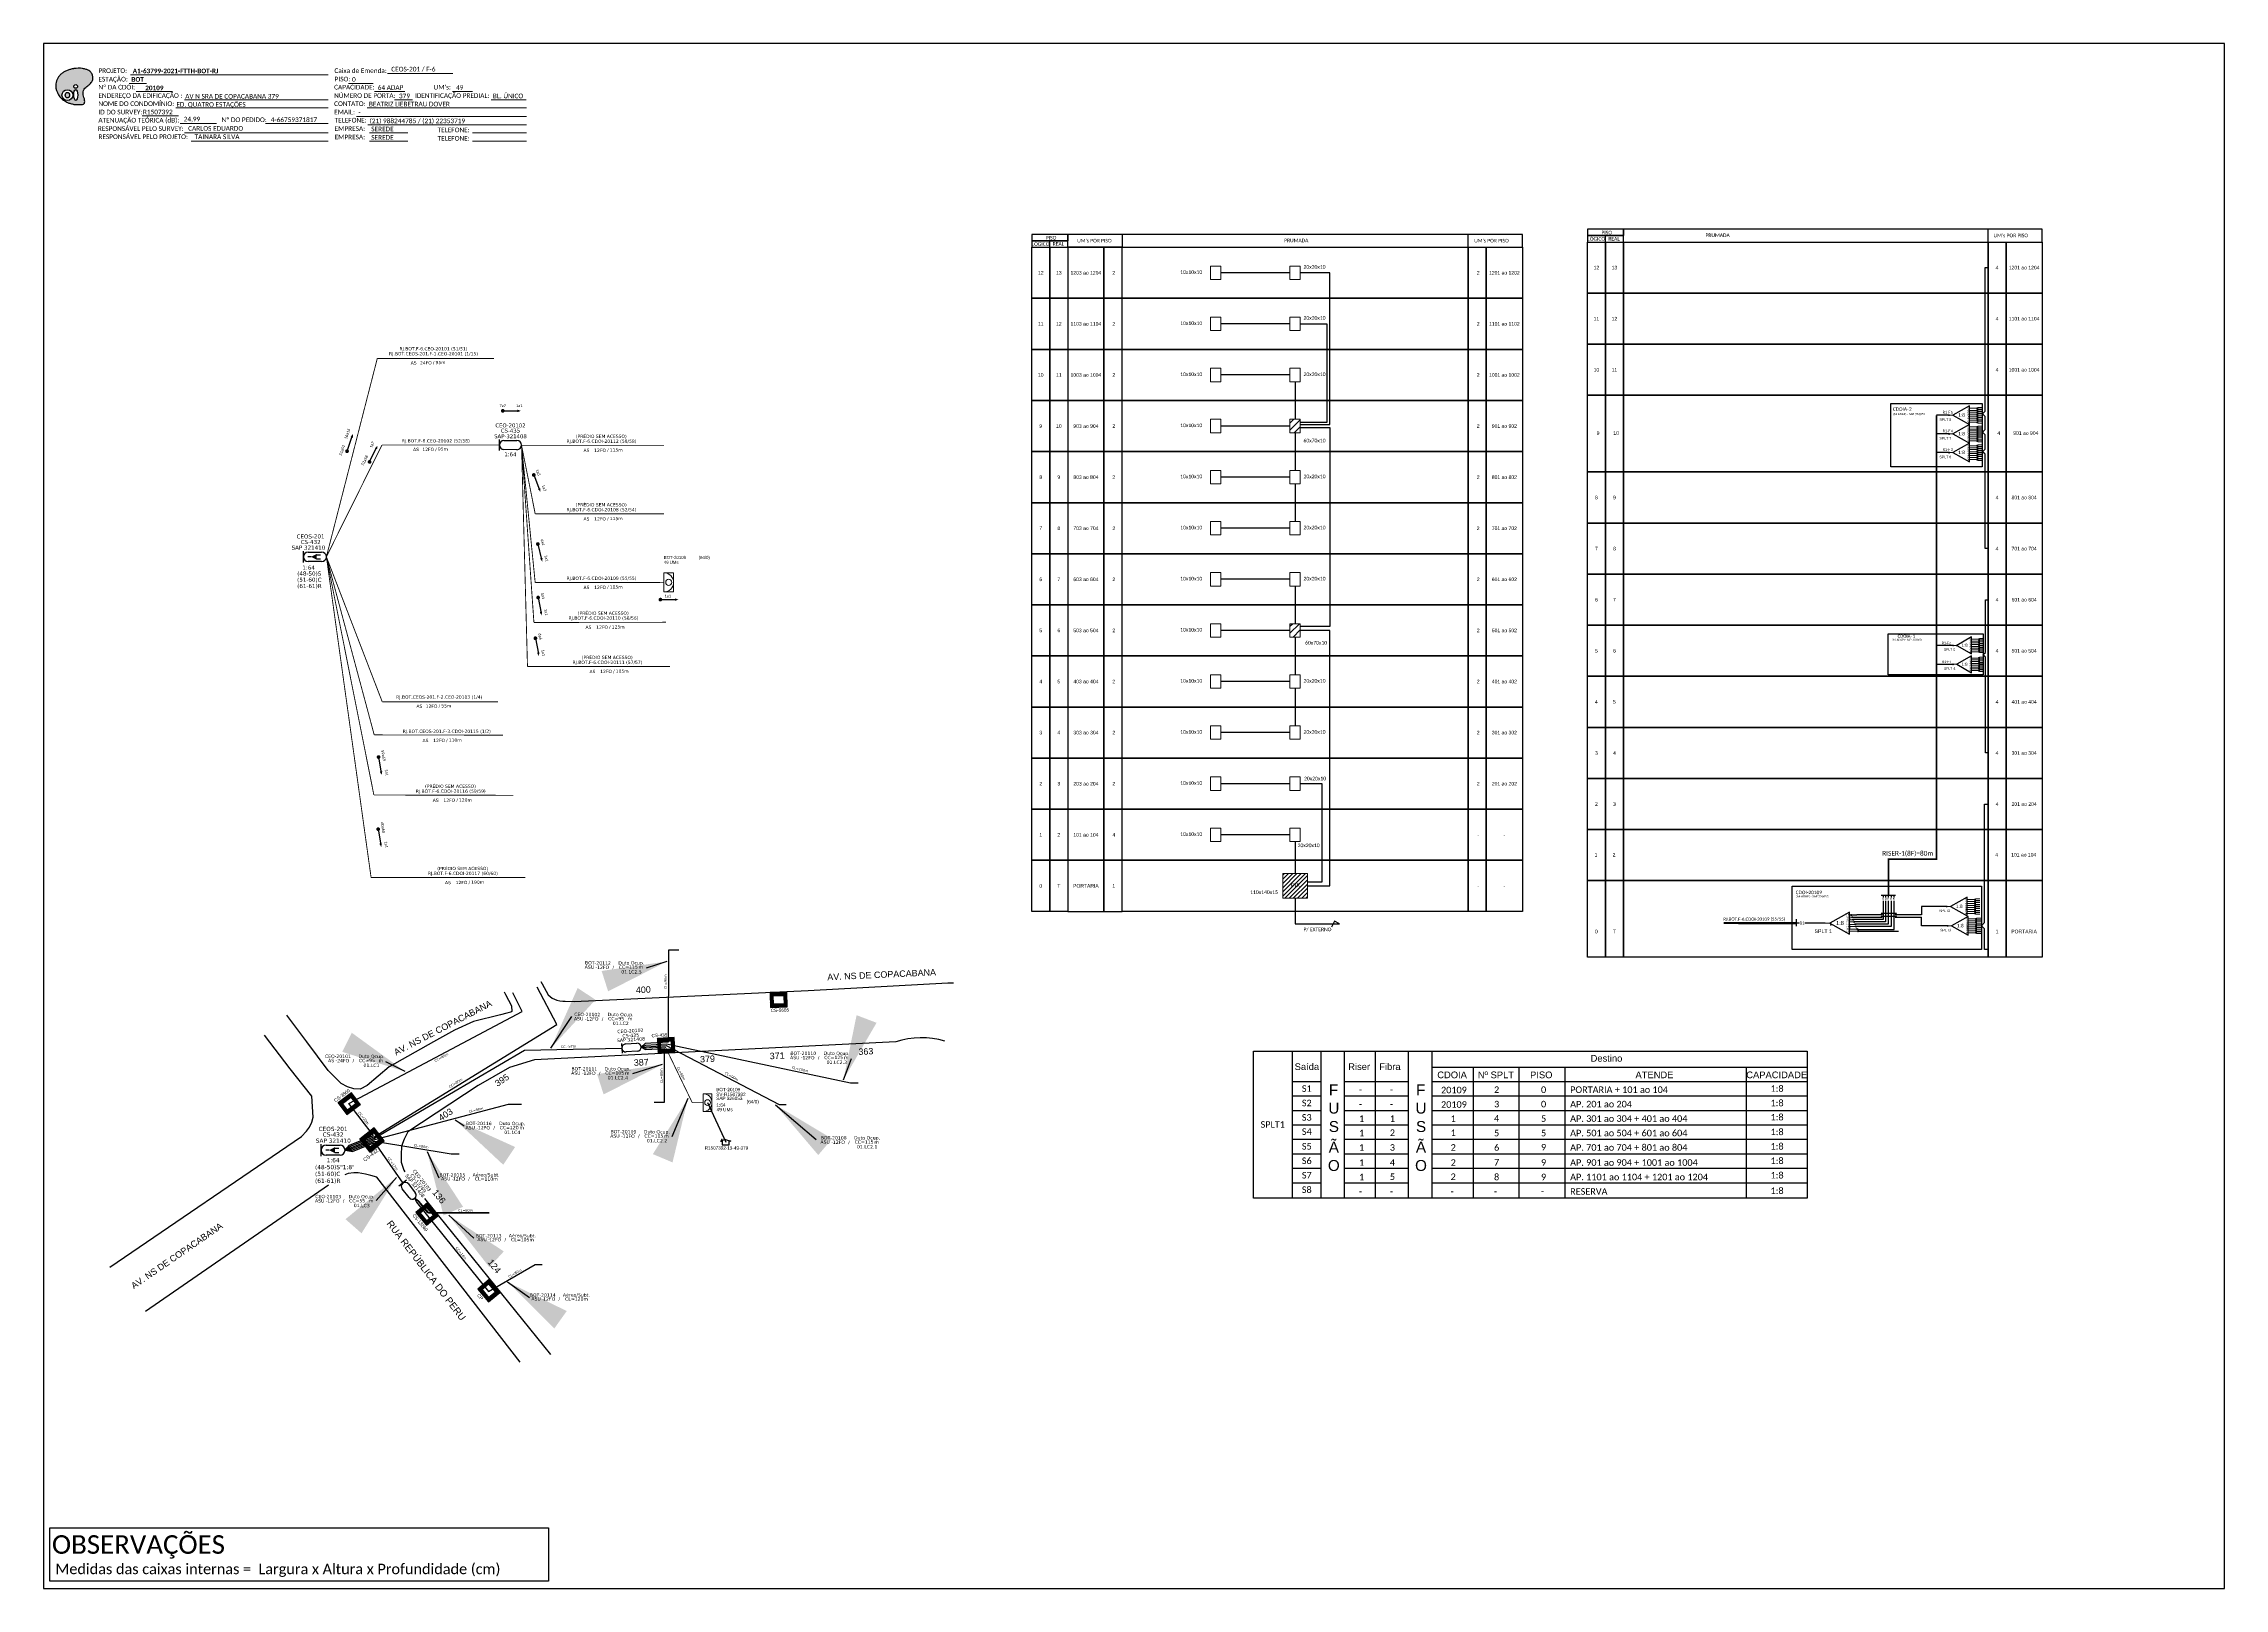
# Model space of a CAD drawing. Extents: x -89 to 749, y 705 to 1299.
import ezdxf
from ezdxf.enums import TextEntityAlignment as Align

# ---------------------------------------------------------------- set-up
doc = ezdxf.new("R2010")
doc.units = 0
for name, color, linetype in [('10.1-Caixas Subterrâneas', 5, 'Continuous'), ('20.4-CEOS', 1, 'Continuous'), ('20.5-CEO', 1, 'Continuous'), ('CAP a instalar', 1, 'Continuous'), ('label_cabos', 7, 'Continuous'), ('Legenda', 1, 'Continuous'), ('MUB', 252, 'Continuous'), ('SETA', 7, 'Continuous'), ('surveys', 7, 'Continuous'), ('Surveys Casinhas', 7, 'Continuous'), ('surveys legendas', 7, 'Continuous'), ('texto', 255, 'Continuous')]:
    doc.layers.add(name, color=color, linetype=linetype)
for name, color, linetype, lineweight in [("20.0-LEGENDA DOS CDO'S", 1, 'Continuous', 0), ('20.1-CDO_INTERIOR', 1, 'Continuous', 0), ('40.1-ETIQUETAS', 1, 'Continuous', 20)]:
    doc.layers.add(name, color=color, linetype=linetype, lineweight=lineweight)
doc.layers.add('Comprimeto de lance', color=7, linetype='Continuous', true_color=0xf9f9f9)
doc.layers.add('EXTRA', color=50, linetype='Continuous', plot=False)
doc.styles.add('ARIAL', font='arial.ttf')
doc.styles.add('DIGICADE', font='')
doc.styles.add('ROMANS', font='romans')
doc.styles.add('siredit', font='verdana.ttf')
doc.styles.get("Standard").update_dxf_attribs({"font": 'arial.ttf'})
doc.styles.add('WMF-Calibri0', font='calibri.ttf')
doc.styles.add('WMF-Calibri1', font='calibrib.ttf')
doc.styles.get('DIGICADE').set_extended_font_data('Arial')
doc.linetypes.add('FENCELINE1', pattern='A,0.25,-0.1,[133,ltypeshp.shx,S=0.1,R=0,X=-0.1,Y=0],-0.1,1', length=1.45)
doc.linetypes.add('RESERVA', pattern='A,0.5,-0.15,["RESERVA",Standard,S=0.18,R=0,X=0,Y=-0.1],-1.3', length=1.95)
doc.dimstyles.new('CC', dxfattribs={"dimtxt": 1, "dimasz": 2, "dimexe": 0.18, "dimexo": 0.0625, "dimgap": 0.09, "dimtad": 0, "dimdec": 0, "dimrnd": 1, "dimzin": 0, "dimdsep": 46, "dimtxsty": 'siredit', "dimblk": 'NONE', "dimcen": 0, "dimse1": 1, "dimse2": 1, "dimsd1": 1, "dimsd2": 1, "dimclrt": 7, "dimadec": 0, "dimazin": 0, "dimtfac": 1, "dimtdec": 0, "dimtofl": 0, "dimtmove": 0, "dimatfit": 3, "dimfxl": 0, "dimtolj": 1, "dimtzin": 0, "dimarcsym": 0})

# ---------------------------------------------------------------- blocks, each defined once
blk = doc.blocks.new('OI')
h = blk.add_hatch(color=40)
edge = h.paths.add_edge_path()
edge.add_spline(control_points=[(4.35, -0.67), (3.92, -0.99), (3.26, -1.5), (2.81, -2.59), (2.9, -3.5), (3.06, -4.27), (3.31, -4.85), (3.37, -5.39), (3.4, -5.88), (3.2, -6.4), (2.54, -6.61), (1.65, -6.63), (0.55, -6.67), (-0.56, -6.42), (-1.61, -6.14), (-2.77, -5.61), (-3.92, -4.77), (-4.89, -3.7), (-5.34, -2.65), (-5.6, -1.94), (-5.85, -0.96), (-5.71, 0.47), (-5.1, 2.02), (-4.14, 3.02), (-3.3, 3.61), (-2.37, 4.16), (-1.36, 4.44), (-0.56, 4.7), (0.79, 4.85), (2.24, 4.97), (3.79, 4.57), (4.67, 4.21), (5.44, 3.65), (5.76, 2.99), (6.03, 2.21), (6.01, 1.46), (5.72, 0.64), (5.31, 0.08), (4.88, -0.38), (4.51, -0.55), (4.35, -0.67)], knot_values=[0, 0, 0, 0, 1.60434, 2.417191, 3.427595, 4.282808, 4.776746, 5.304182, 5.888771, 6.258406, 6.858137, 7.79129, 8.986195, 10.124242, 11.187857, 12.242908, 13.953784, 15.414161, 16.515391, 17.349188, 17.675853, 19.552021, 21.515531, 22.568638, 23.63245, 24.621084, 25.782718, 26.745347, 27.142653, 29.870543, 31.004649, 31.921532, 32.709589, 33.801391, 34.042471, 35.192333, 35.971461, 36.628871, 37.254359, 37.836911, 37.836911, 37.836911, 37.836911], degree=3, periodic=0)
h.paths.add_polyline_path([(1.13, -0.87, -1), (-0.04, -0.87, -1)], flags=16)
edge = h.paths.add_edge_path(flags=16)
edge.add_ellipse((0.56, -3.59), major_axis=(-0.02, 1.71), ratio=0.361305, start_angle=0, end_angle=360)
h.paths.add_polyline_path([(-0.36, -3.62, -1), (-3.8, -3.62, -1)], flags=16)
edge = h.paths.add_edge_path(flags=0)
edge.add_ellipse((-2.08, -3.62), major_axis=(0, 0.885), ratio=0.758294, start_angle=0, end_angle=360)
at = {"color": 40}
for centre, radius in [((-2.08, -3.62), 1.72), ((0.54, -0.87), 0.587)]:
    blk.add_circle(centre, radius, dxfattribs=at)
blk.add_ellipse((-2.08, -3.62), major_axis=(0, 0.885), ratio=0.758294, start_param=-3.141592653589792, end_param=3.141592653589792, dxfattribs=at)
blk.add_ellipse((0.56, -3.59), major_axis=(-0.02, 1.71), ratio=0.361305, dxfattribs=at)
at = {"color": 40, "start_tangent": (-0.800898, -0.598801), "end_tangent": (-0.800898, -0.598801)}
blk.add_spline([(4.35, -0.67), (3.2, -1.78), (2.9, -2.54), (2.92, -3.55), (3.12, -4.38), (3.28, -4.85), (3.37, -5.37), (3.35, -5.95), (3.2, -6.29), (2.66, -6.55), (1.73, -6.63), (0.54, -6.62), (-0.58, -6.41), (-1.6, -6.11), (-2.56, -5.67), (-3.95, -4.67), (-4.89, -3.56), (-5.37, -2.56), (-5.64, -1.78), (-5.72, -1.46), (-5.63, 0.42), (-4.84, 2.22), (-4.13, 2.99), (-3.27, 3.62), (-2.4, 4.09), (-1.3, 4.47), (-0.37, 4.72), (0.02, 4.77), (2.75, 4.8), (3.85, 4.53), (4.69, 4.16), (5.31, 3.68), (5.85, 2.73), (5.93, 2.5), (5.94, 1.35), (5.67, 0.62), (5.29, 0.08), (4.84, -0.36), (4.35, -0.67)], degree=3, dxfattribs=at)
blk = doc.blocks.new('CARIMBO')
at = {"color": 7, "lineweight": 0}
for points in [[(134.48, -16.3), (159.61, -16.3)], [(35.15, -20.06), (41.7, -20.06)], [(35.66, -16.79), (111.64, -16.79)], [(37.81, -23.14), (51.75, -23.14)], [(119.43, -20.02), (128.92, -20.02)], [(129.48, -23.14), (141.1, -23.14)], [(159.42, -23.14), (167.09, -23.14)], [(40.13, -32.55), (54.07, -32.55)], [(52.97, -29.48), (111.64, -29.48)], [(56.38, -26.37), (111.64, -26.37)], [(122.56, -32.72), (187.83, -32.72)], [(126.6, -29.48), (187.83, -29.48)], [(137.07, -26.37), (144.01, -26.37)], [(174.24, -26.37), (187.8, -26.37)], [(54.67, -35.52), (68.61, -35.52)], [(56.38, -39.07), (111.64, -39.07)], [(126.84, -35.96), (187.83, -35.96)], [(127.45, -39.07), (142.25, -39.07)], [(167.06, -39.07), (187.83, -39.07)], [(58.87, -42.31), (111.64, -42.31)], [(127.45, -42.31), (142.25, -42.31)], [(167.06, -42.31), (187.83, -42.31)]]:
    blk.add_lwpolyline(points, dxfattribs=at)
at = {"color": 7, "xscale": 1.213923925163967, "yscale": 1.213923925163967, "zscale": 1.213923925163967, "rotation": 0.1532896023949059}
blk.add_blockref('OI', (13.86, -20.16), dxfattribs=at)
at = {"color": 7, "lineweight": 0, "style": 'WMF-Calibri0'}
for s, height, p in [('PROJETO:', 1.793, (23.26, -16.04)), ('Caixa de Emenda:', 1.7927, (114.02, -16.04)), ('ESTAÇÃO:', 1.793, (23.26, -19.32)), ('ENDEREÇO DA EDIFICAÇÃO :', 1.7927, (23.26, -25.63)), ('Nº DA CDOI:', 1.7927, (23.26, -22.39)), ('CAPACIDADE:', 1.7927, (113.91, -22.39)), ('NÚMERO DE PORTA:', 1.7927, (113.91, -25.63)), ('PISO:', 1.793, (114.09, -19.28)), ('IDENTIFICAÇÃO PREDIAL:', 1.7927, (144.99, -25.63)), ("UM's:", 1.793, (152.15, -22.39)), ('ATENUAÇÃO TEÓRICA (dB):', 1.7927, (23.26, -35.09)), ('NOME DO CONDOMÍNIO:', 1.7927, (23.26, -28.74)), ('ID DO SURVEY:', 1.7927, (23.26, -31.97)), ('CONTATO:', 1.793, (113.91, -28.74)), ('EMAIL:', 1.793, (113.91, -31.97)), ('TELEFONE:', 1.793, (114.09, -35.09)), ('RESPONSÁVEL PELO SURVEY:', 1.7927, (23.02, -38.32)), ('RESPONSÁVEL PELO PROJETO:', 1.7927, (23.26, -41.44)), ('EMPRESA:', 1.793, (114.09, -38.32)), ('EMPRESA:', 1.793, (114.09, -41.56)), ('TELEFONE:', 1.793, (153.7, -38.83)), ('TELEFONE:', 1.793, (153.7, -42.06))]:
    blk.add_text(s, height=height, dxfattribs=at).set_placement(p)
at = {"color": 7, "lineweight": 0, "flags": 8}
for tag, p, style in [('PROJ', (36.46, -16.13), 'WMF-Calibri1'), ('CEOS-XX', (135.87, -15.46), 'WMF-Calibri0'), ('EST', (35.94, -19.41), 'WMF-Calibri1'), ('LOGRADOURO', (56.65, -25.91), 'WMF-Calibri0'), ('PISO_PTR', (120.78, -19.42), 'WMF-Calibri0'), ('CAPAC.', (130.66, -22.52), 'WMF-Calibri0'), ('N°', (138.85, -25.77), 'WMF-Calibri0'), ("UC'S", (160.78, -22.54), 'WMF-Calibri0'), ('N°PREDIO', (174.94, -25.77), 'WMF-Calibri0'), ('_ID_', (40.39, -31.94), 'WMF-Calibri0'), ('NOME_DO_COND.', (53.23, -29.02), 'WMF-Calibri0'), ('O_POTEN', (56.06, -34.68), 'WMF-Calibri0'), ('EMAIL', (123.26, -32.12), 'WMF-Calibri0'), ('NOME_DO_CONTATO', (127.3, -28.89), 'WMF-Calibri0'), ('RES_SURVEY', (57.78, -38.23), 'WMF-Calibri0'), ('RES_PROJ', (60.27, -41.47), 'WMF-Calibri0'), ('TELEFONE', (127.55, -35.36), 'WMF-Calibri0'), ('EMP_RESP_SURVEY', (128.16, -38.47), 'WMF-Calibri0'), ('EMP_RESP_PROJ', (128.16, -41.71), 'WMF-Calibri0'), ('CONT_RESP_SURVEY', (167.76, -38.47), 'WMF-Calibri0'), ('CONT_RESP_PROJ', (167.76, -41.71), 'WMF-Calibri0')]:
    blk.add_attdef(tag, p, '', height=1.79, dxfattribs=dict(at, style=style))
at = {"color": 7, "lineweight": 0, "style": 'WMF-Calibri1', "flags": 8}
blk.add_attdef("N° CDO'S", text='', height=1.79, dxfattribs=at).set_placement((44.78, -22.68), align=Align.CENTER)
blk = doc.blocks.new('SPLT_1-8_SC-APC')
at = {"color": 1, "lineweight": 0}
blk.add_lwpolyline([(-17, -7.5), (-19.3, -7.5)], dxfattribs=at)
at = {"color": 1}
blk.add_lwpolyline([(-7.4, -2.1), (-17, -7.5), (-7.4, -13), (-7.4, -2.1)], dxfattribs=at)
at = {"color": 3, "lineweight": 0}
for points in [[(-3, -3.5), (-7.4, -3.5)], [(-7.4, -4.7), (-3, -4.7)], [(-7.4, -5.8), (-3, -5.8)], [(-7.4, -7), (-3, -7)], [(-7.4, -8.1), (-3, -8.1)], [(-7.4, -9.3), (-3, -9.3)], [(-7.4, -10.4), (-3, -10.4)], [(-7.4, -11.6), (-3, -11.6)], [(-2.4, -3), (-2.4, -4)], [(-2.4, -3), (0, -3)], [(-2.4, -4), (0, -4)], [(-2.4, -4.2), (-2.4, -5.2)], [(-2.4, -4.2), (0, -4.2)], [(-2.4, -5.2), (0, -5.2)], [(-2.4, -5.3), (-2.4, -6.3)], [(-2.4, -5.3), (0, -5.3)], [(-2.4, -6.3), (0, -6.3)], [(-2.4, -6.5), (-2.4, -7.5)], [(-2.4, -6.5), (0, -6.5)], [(-2.4, -7.5), (0, -7.5)], [(-2.4, -7.6), (-2.4, -8.6)], [(-2.4, -7.6), (0, -7.6)], [(-2.4, -8.6), (0, -8.6)], [(-2.4, -8.8), (-2.4, -9.8)], [(-2.4, -8.8), (0, -8.8)], [(-2.4, -9.8), (0, -9.8)], [(-2.4, -9.9), (-2.4, -10.9)], [(-2.4, -9.9), (0, -9.9)], [(-2.4, -10.9), (0, -10.9)], [(-2.4, -11.1), (-2.4, -12.1)], [(-2.4, -11.1), (0, -11.1)], [(-2.4, -12.1), (0, -12.1)]]:
    blk.add_lwpolyline(points, dxfattribs=at)
for points in [[(-3, -3.2), (-2.4, -3.2), (-2.4, -3.8), (-3, -3.8)], [(-3, -4.4), (-2.4, -4.4), (-2.4, -5), (-3, -5)], [(-3, -5.5), (-2.4, -5.5), (-2.4, -6.1), (-3, -6.1)], [(-3, -6.7), (-2.4, -6.7), (-2.4, -7.3), (-3, -7.3)], [(-3, -7.8), (-2.4, -7.8), (-2.4, -8.4), (-3, -8.4)], [(-3, -9), (-2.4, -9), (-2.4, -9.6), (-3, -9.6)], [(-3, -10.1), (-2.4, -10.1), (-2.4, -10.7), (-3, -10.7)], [(-3, -11.3), (-2.4, -11.3), (-2.4, -11.9), (-3, -11.9)]]:
    blk.add_lwpolyline(points, close=True, dxfattribs=at)
at = {"color": 1, "style": 'ARIAL'}
for s, height, p in [('1:8', 2, (-13.9, -8.4)), ('S1', 0.75, (-8.7, -3.8)), ('S2', 0.75, (-8.7, -5)), ('S3', 0.75, (-8.7, -6.2)), ('S4', 0.75, (-8.7, -7.4)), ('S5', 0.75, (-8.7, -8.6)), ('S6', 0.75, (-8.7, -9.7)), ('S7', 0.75, (-8.7, -10.8)), ('S8', 0.75, (-8.7, -11.9))]:
    blk.add_text(s, height=height, dxfattribs=at).set_placement(p)
blk = doc.blocks.new('SPLT_1-8_DIV_DIR')
h = blk.add_hatch(color=3)
h.dxf.hatch_style = 1
edge = h.paths.add_edge_path()
edge.add_arc((12.8, 4), 0.242, 0, 360)
h = blk.add_hatch(color=3)
h.dxf.hatch_style = 1
edge = h.paths.add_edge_path()
edge.add_arc((13.3, 2.9), 0.242, 0, 360)
h = blk.add_hatch(color=3)
h.dxf.hatch_style = 1
edge = h.paths.add_edge_path()
edge.add_arc((13.8, 1.7), 0.242, 0, 360)
h = blk.add_hatch(color=3)
h.dxf.hatch_style = 1
edge = h.paths.add_edge_path()
edge.add_arc((14.3, 0.6), 0.242, 0, 360)
h = blk.add_hatch(color=3)
h.dxf.hatch_style = 1
edge = h.paths.add_edge_path()
edge.add_arc((14.8, -0.6), 0.242, 0, 360)
h = blk.add_hatch(color=3)
h.dxf.hatch_style = 1
edge = h.paths.add_edge_path()
edge.add_arc((15.3, -1.7), 0.242, 0, 360)
h = blk.add_hatch(color=3)
h.dxf.hatch_style = 1
edge = h.paths.add_edge_path()
edge.add_arc((15.8, -2.9), 0.242, 0, 360)
h = blk.add_hatch(color=3)
h.dxf.hatch_style = 1
edge = h.paths.add_edge_path()
edge.add_arc((16.3, -4), 0.242, 0, 360)
at = {"color": 1, "lineweight": 0}
blk.add_lwpolyline([(2.2, 0), (0, 0)], dxfattribs=at)
at = {"color": 1}
blk.add_lwpolyline([(11.9, 5.4), (2.2, 0), (11.9, -5.4), (11.9, 5.4)], dxfattribs=at)
at = {"color": 7, "lineweight": 0}
for points in [[(12.8, 4), (11.9, 4)], [(11.9, 2.9), (13.3, 2.9)], [(11.9, 1.7), (13.8, 1.7)], [(11.9, 0.6), (14.3, 0.6)], [(11.9, -0.6), (14.8, -0.6)], [(11.9, -1.7), (15.3, -1.7)], [(11.9, -2.9), (15.8, -2.9)], [(11.9, -4), (16.3, -4)]]:
    blk.add_lwpolyline(points, dxfattribs=at)
at = {"color": 3}
for centre in [(12.8, 4), (13.3, 2.9), (13.8, 1.7), (14.3, 0.6), (14.8, -0.6), (15.3, -1.7), (15.8, -2.9), (16.3, -4)]:
    blk.add_circle(centre, 0.242, dxfattribs=at)
at = {"color": 1, "style": 'ARIAL'}
for s, height, p in [('1:8', 2, (5.3, -0.9)), ('S1', 0.75, (10.5, 3.8)), ('S2', 0.75, (10.5, 2.6)), ('S3', 0.75, (10.5, 1.4)), ('S4', 0.75, (10.5, 0.2)), ('S5', 0.75, (10.5, -1)), ('S6', 0.75, (10.5, -2.1)), ('S7', 0.75, (10.5, -3.2)), ('S8', 0.75, (10.5, -4.4))]:
    blk.add_text(s, height=height, dxfattribs=at).set_placement(p)
blk = doc.blocks.new('CEOS_RP_CT_DRT')
at = {"layer": '20.4-CEOS', "color": 0}
for p, q in [((-4.54, 1.19), (-1.19, 1.19)), ((-1.19, -1.19), (-4.54, -1.19))]:
    blk.add_line(p, q, dxfattribs=at)
for points in [[(-5.73, -1.43), (-5.73, 1.44)], [(-3.79, 0), (-4.59, 0)], [(-2.47, 0.48), (-1.45, 0.48)], [(-2.47, -0.52), (-1.45, -0.52)]]:
    blk.add_lwpolyline(points, dxfattribs=at)
blk.add_lwpolyline([(-3.79, 0, 0, 1.47, 0), (-2.41, 0, 1.47, 1.47, 0)], format="xyseb", dxfattribs=at)
for centre, start, end in [((-4.54, 0), 90, 270), ((-1.19, 0), 270, 90)]:
    blk.add_arc(centre, 1.19, start, end, dxfattribs=at)
at = {"layer": '20.4-CEOS', "color": 7, "style": 'siredit'}
for tag, p in [('Nº_DA_CEOS', (-2.86, 5.6)), ('LOCAL', (-2.86, 4.24)), ('SAP', (-2.86, 2.78)), ('RACIO_SPLITAGEM', (-2.86, -1.88)), ('FIBRAS_SPLITTER', (-2.86, -3.58)), ('FIBRAS_TOP_C', (-2.86, -5.08)), ('RESERVA_FINAIS', (-2.86, -6.39))]:
    blk.add_attdef(tag, text='', height=1.01, dxfattribs=at).set_placement(p, align=Align.TOP_CENTER)
blk = doc.blocks.new('ETIQUETA_RS5F')
at = {"layer": '40.1-ETIQUETAS', "color": 0, "style": 'siredit'}
blk.add_text('/', height=1.5, dxfattribs=at).set_placement((1.6, -2), align=Align.MIDDLE_RIGHT)
for tag, p in [('ETIQUETA_R_SECUNDARIA', (1.2, 2.1)), ('ETIQUETA_R_PRIMARIA', (1.2, 4.1)), ('F_ATIVAS/F_MORTAS', (1.1, -4.2))]:
    blk.add_attdef(tag, text='', height=1.5, dxfattribs=at).set_placement(p, align=Align.MIDDLE_CENTER)
for tag, p in [('TIPO_CABO', (-6.6, -2.1)), ('CAP_CABO', (0.4, -2.1))]:
    blk.add_attdef(tag, text='', height=1.5, dxfattribs=at).set_placement(p, align=Align.MIDDLE_RIGHT)
for tag, p in [('FUSÃO_1', (0.8, -8.4)), ('FUSÃO_2', (0.8, -10.6)), ('FUSÃO_3', (0.8, -12.9)), ('FUSÃO_4', (0.8, -15.1)), ('FUSÃO_5', (0.8, -17.2))]:
    blk.add_attdef(tag, text='', height=1.5, dxfattribs=at).set_placement(p, align=Align.CENTER)
blk.add_attdef('METROS', text='', height=1.5, dxfattribs=at).set_placement((2.1, -2), align=Align.MIDDLE_LEFT)
blk = doc.blocks.new('CDOI_INT')
at = {"layer": '20.1-CDO_INTERIOR', "color": 0, "lineweight": 18}
blk.add_lwpolyline([(4.25, -4.25), (4.25, 4.25), (0, 4.25), (0, -4.25)], close=True, dxfattribs=at)
blk.add_circle((2.12, 0), 1.36, dxfattribs=at)
blk.add_arc((0, 0), 4.25, 270, 90, dxfattribs=at)
at = {"layer": "20.0-LEGENDA DOS CDO'S", "color": 0, "style": 'ARIAL'}
for tag, p in [('CDO_N', (-0.08, 10.38)), ('SPLITER_1', (21.18, 10.38)), ('SPLITER_2', (21.19, 8.68)), ('SAP', (-0.08, 6.23)), ('SURVEY', (-0.08, 8.2)), ('1:XX', (5.94, -2.22)), ('UMS', (5.94, -4.24))]:
    blk.add_attdef(tag, p, '', height=1.36, dxfattribs=at)
blk.add_attdef('FIBRAS_UTILIZADAS', text='', height=1.36, dxfattribs=at).set_placement((15.34, 10.38), align=Align.CENTER)
blk = doc.blocks.new('*X75')
at = {"color": 0, "linetype": 'Continuous'}
for p, q in [((-1.25, 0.34099), (-0.49099, 1.1)), ((-1.25, 0.517767), (-0.667767, 1.1)), ((-1.25, 0.694544), (-0.844544, 1.1)), ((-1.25, 0.87132), (-1.02132, 1.1)), ((-1.25, 1.048097), (-1.198097, 1.1)), ((-1.25, 0.164214), (-0.8035, 0.610714)), ((-1.25, -0.012563), (-0.8035, 0.433937)), ((-1.25, -0.18934), (-0.8035, 0.25716)), ((-1.25, -0.366117), (-0.8035, 0.080383)), ((-0.789214, 0.625), (-0.314214, 1.1)), ((-0.612437, 0.625), (-0.137437, 1.1)), ((-0.43566, 0.625), (0.03934, 1.1)), ((-0.258883, 0.625), (0.216117, 1.1)), ((-0.082107, 0.625), (0.392893, 1.1)), ((0.09467, 0.625), (0.56967, 1.1)), ((0.271447, 0.625), (0.746447, 1.1)), ((0.448223, 0.625), (0.923223, 1.1)), ((0.625, 0.625), (1.1, 1.1)), ((0.801777, 0.625), (1.25, 1.073223)), ((0.8035, 0.449947), (1.25, 0.896447)), ((0.8035, 0.27317), (1.25, 0.71967)), ((0.8035, 0.096393), (1.25, 0.542893)), ((0.8035, -0.080383), (1.25, 0.366117)), ((0.8035, -0.25716), (1.25, 0.18934)), ((0.8035, -0.433937), (1.25, 0.012563)), ((-1.25, -0.542893), (-0.8035, -0.096393)), ((-1.25, -0.71967), (-0.8035, -0.27317)), ((-1.25, -0.896447), (-0.8035, -0.449947)), ((-1.25, -1.073223), (-0.801777, -0.625)), ((-1.1, -1.1), (-0.625, -0.625)), ((-0.923223, -1.1), (-0.448223, -0.625)), ((-0.746447, -1.1), (-0.271447, -0.625)), ((-0.56967, -1.1), (-0.09467, -0.625)), ((-0.392893, -1.1), (0.082107, -0.625)), ((-0.216117, -1.1), (0.258883, -0.625)), ((-0.03934, -1.1), (0.43566, -0.625)), ((0.137437, -1.1), (0.612437, -0.625)), ((0.314214, -1.1), (0.789214, -0.625)), ((0.49099, -1.1), (1.25, -0.34099)), ((0.667767, -1.1), (1.25, -0.517767)), ((0.8035, -0.610714), (1.25, -0.164214)), ((0.844544, -1.1), (1.25, -0.694544)), ((1.02132, -1.1), (1.25, -0.87132)), ((1.198097, -1.1), (1.25, -1.048097))]:
    blk.add_line(p, q, dxfattribs=at)
blk = doc.blocks.new('MANHOLE_MQ')
at = {"color": 0, "linetype": 'Continuous'}
for p, q in [((0.0000062, 0.0000057), (-0.0000063, 0.0000057)), ((-0.0000063, 0.0000057), (-0.0000063, -0.0000053)), ((-0.000004, 0.0000033), (0.000004, 0.0000033)), ((-0.000004, -0.0000029), (-0.000004, 0.0000033)), ((0.000004, 0.0000033), (0.000004, -0.0000029)), ((0.0000062, -0.0000053), (0.0000062, 0.0000057)), ((-0.0000063, -0.0000053), (0.0000062, -0.0000053)), ((0.000004, -0.0000029), (-0.000004, -0.0000029)), ((0.000004, -0.0000029), (0.000004, -0.0000029))]:
    blk.add_line(p, q, dxfattribs=at)
at = {"color": 0, "linetype": 'Continuous', "xscale": 5e-06, "yscale": 5e-06, "zscale": 1e-05}
blk.add_blockref('*X75', (0, 0.0000002), dxfattribs=at)
blk = doc.blocks.new('*X110')
at = {"color": 0, "linetype": 'Continuous'}
for p, q in [((-1.25, 0.34099), (-0.49099, 1.1)), ((-1.25, 0.517767), (-0.667767, 1.1)), ((-1.25, 0.694544), (-0.844544, 1.1)), ((-1.25, 0.87132), (-1.02132, 1.1)), ((-1.25, 1.048097), (-1.198097, 1.1)), ((-1.25, 0.164214), (-0.8035, 0.610714)), ((-1.25, -0.012563), (-0.8035, 0.433937)), ((-1.25, -0.18934), (-0.8035, 0.25716)), ((-1.25, -0.366117), (-0.8035, 0.080383)), ((-0.789214, 0.625), (-0.314214, 1.1)), ((-0.612437, 0.625), (-0.137437, 1.1)), ((-0.43566, 0.625), (0.03934, 1.1)), ((-0.258883, 0.625), (0.216117, 1.1)), ((-0.082107, 0.625), (0.392893, 1.1)), ((0.09467, 0.625), (0.56967, 1.1)), ((0.271447, 0.625), (0.746447, 1.1)), ((0.448223, 0.625), (0.923223, 1.1)), ((0.625, 0.625), (1.1, 1.1)), ((0.801777, 0.625), (1.25, 1.073223)), ((0.8035, 0.449947), (1.25, 0.896447)), ((0.8035, 0.27317), (1.25, 0.71967)), ((0.8035, 0.096393), (1.25, 0.542893)), ((0.8035, -0.080383), (1.25, 0.366117)), ((0.8035, -0.25716), (1.25, 0.18934)), ((0.8035, -0.433937), (1.25, 0.012563)), ((-1.25, -0.542893), (-0.8035, -0.096393)), ((-1.25, -0.71967), (-0.8035, -0.27317)), ((-1.25, -0.896447), (-0.8035, -0.449947)), ((-1.25, -1.073223), (-0.801777, -0.625)), ((-1.1, -1.1), (-0.625, -0.625)), ((-0.923223, -1.1), (-0.448223, -0.625)), ((-0.746447, -1.1), (-0.271447, -0.625)), ((-0.56967, -1.1), (-0.09467, -0.625)), ((-0.392893, -1.1), (0.082107, -0.625)), ((-0.216117, -1.1), (0.258883, -0.625)), ((-0.03934, -1.1), (0.43566, -0.625)), ((0.137437, -1.1), (0.612437, -0.625)), ((0.314214, -1.1), (0.789214, -0.625)), ((0.49099, -1.1), (1.25, -0.34099)), ((0.667767, -1.1), (1.25, -0.517767)), ((0.8035, -0.610714), (1.25, -0.164214)), ((0.844544, -1.1), (1.25, -0.694544)), ((1.02132, -1.1), (1.25, -0.87132)), ((1.198097, -1.1), (1.25, -1.048097))]:
    blk.add_line(p, q, dxfattribs=at)
blk = doc.blocks.new('*U108')
at = {"color": 0, "linetype": 'Continuous'}
for p, q in [((0.00124, 0.00109), (-0.00001, 0.00109)), ((-0.00001, 0.00109), (-0.00001, -0.00001)), ((0.00022, 0.00086), (0.00102, 0.00086)), ((0.00022, 0.00023), (0.00022, 0.00086)), ((0.00102, 0.00023), (0.00022, 0.00023)), ((0.00102, 0.00086), (0.00102, 0.00023)), ((0.00102, 0.00023), (0.00102, 0.00023)), ((0.00124, -0.00001), (0.00124, 0.00109)), ((-0.00001, -0.00001), (0.00124, -0.00001))]:
    blk.add_line(p, q, dxfattribs=at)
at = {"color": 0, "linetype": 'Continuous', "xscale": 0.0005, "yscale": 0.0005, "zscale": 0.001}
blk.add_blockref('*X110', (0.00062, 0.00054), dxfattribs=at)
at = {"layer": '10.1-Caixas Subterrâneas', "color": 0, "lineweight": 0, "style": 'ROMANS', "flags": 3}
for tag, p in [('QTDE', (-0.00062, -0.00149)), ('FATOR', (-0.00062, -0.00075)), ('ID_ATIVIDADE', (-0.00062, -0.00112))]:
    blk.add_attdef(tag, p, '', height=0.00025, dxfattribs=at)
at = {"layer": '10.1-Caixas Subterrâneas', "color": 0, "lineweight": 0, "style": 'ROMANS'}
blk.add_attdef('FID', (-0.00003, -0.00038), '', height=0.00025, dxfattribs=at)
blk = doc.blocks.new('Inst CDOI-64')
at = {"layer": '20.1-CDO_INTERIOR', "color": 1, "lineweight": 18}
blk.add_lwpolyline([(-2.12, -2.13), (-2.12, 2.12), (0, 2.12), (0.01, -2.13)], close=True, dxfattribs=at)
blk.add_circle((-1.06, 0), 0.68, dxfattribs=at)
blk.add_arc((0.01, 0), 2.13, 90.0276, 270.0276, dxfattribs=at)
at = {"layer": "20.0-LEGENDA DOS CDO'S", "style": 'ARIAL'}
for tag, p, rotation in [('SAP', (-9.3, 0.61), 359.9724), ('SURVEY', (-9.3, 1.6), 359.9724), ('FID', (-9.3, 2.69), 0.118), ('1:XX', (-9.31, -1.08), 359.9724), ('UMS', (-9.31, -2.09), 359.9724)]:
    blk.add_attdef(tag, p, '', height=0.8, rotation=rotation, dxfattribs=at)
at = {"layer": "20.0-LEGENDA DOS CDO'S"}
for tag, p, style, flags in [('ID_ATIVIDADE', (-9.3, 3.78), 'ARIAL', 3), ('FATOR', (-1.5, 3.78), 'ARIAL', 1), ('QTDE', (-9.18, -3.66), 'DIGICADE', 3)]:
    blk.add_attdef(tag, p, '', height=0.8, rotation=0.118, dxfattribs=dict(at, style=style, flags=flags))
at = {"layer": "20.0-LEGENDA DOS CDO'S", "style": 'ARIAL'}
blk.add_attdef('FIBRAS_UTILIZADAS', text='', height=0.8, rotation=359.9724, dxfattribs=at).set_placement((-0.99, 2.69), align=Align.CENTER)
blk = doc.blocks.new('_None')
blk = doc.blocks.new('LEGENDA DOS CABOS')
at = {"layer": 'EXTRA', "color": 0, "style": 'siredit'}
for tag, p in [('ID', (4.6, 0.97)), ('XX', (9.03, 0.97))]:
    blk.add_attdef(tag, text='', height=0.48, rotation=359.69001, dxfattribs=at).set_placement(p, align=Align.MIDDLE_CENTER)
at = {"layer": 'Legenda', "color": 0, "style": 'siredit'}
for tag, p in [('TIPO_CABO', (1.31, 0)), ('CABO', (4.69, -0.05)), ('/', (6.81, -0.05)), ('METROS', (10.03, -0.05))]:
    blk.add_attdef(tag, text='', height=0.8, rotation=359.69001, dxfattribs=at).set_placement(p, align=Align.MIDDLE_CENTER)
blk = doc.blocks.new('Inst CB DT OCUP CFOA-SM-ASU-120-S-12')
at = {"layer": 'label_cabos', "color": 0, "style": 'siredit'}
for tag, flags, p in [('ID_ATIVIDADE', 3, (1.31, 2.67)), ('FATOR', 1, (11.56, 2.55))]:
    blk.add_attdef(tag, text='', height=1, rotation=359.69001, dxfattribs=dict(at, flags=flags)).set_placement(p, align=Align.MIDDLE_CENTER)
for tag, p in [('TIPO_CABO', (1.26, 0)), ('DESTINO_CABO', (3.13, 1.26)), ('CABO', (4.69, -0.05)), ('/', (7.71, -0.05)), ('LANCE', (10.91, 0)), ('TIPO_CABO', (13.11, 1.24)), ('UND', (15.96, 0)), ('FID', (13.15, -1.41))]:
    blk.add_attdef(tag, text='', height=1, rotation=359.69001, dxfattribs=at).set_placement(p, align=Align.MIDDLE_CENTER)
blk.add_attdef('QTDE', (12.43, -0.47), '', height=1, rotation=359.69001, dxfattribs=at)
blk = doc.blocks.new('*U113')
at = {"layer": '20.4-CEOS', "color": 7, "style": 'siredit'}
for tag, p in [('FIBRAS_SPLITTER', (0, 0)), ('FIBRAS_TOP_C', (0, -4.13)), ('RESERVA_FINAIS', (0, -5.46))]:
    blk.add_attdef(tag, p, '', height=1.01, dxfattribs=at)
for tag, p, flags in [('QTDE', (0, -9.4), 1), ('ID_ATIVIDADE', (0, -6.77), 3), ('FATOR', (0, -8.09), 1), ('FID', (0, -10.71), 1)]:
    blk.add_attdef(tag, p, '', height=1.01, dxfattribs=dict(at, flags=flags))
blk = doc.blocks.new('Inst CB DT OCUP CFOA-SM-AS-80-TS-24')
at = {"layer": 'label_cabos', "color": 0, "style": 'siredit'}
for tag, flags, p in [('ID_ATIVIDADE', 3, (1.31, 2.67)), ('FATOR', 1, (11.56, 2.55))]:
    blk.add_attdef(tag, text='', height=1, rotation=359.69001, dxfattribs=dict(at, flags=flags)).set_placement(p, align=Align.MIDDLE_CENTER)
for tag, p in [('TIPO_CABO', (1.76, 0)), ('DESTINO_CABO', (3.13, 1.26)), ('CABO', (4.69, -0.05)), ('/', (7.71, -0.05)), ('LANCE', (10.91, 0)), ('TIPO_CABO', (13.11, 1.24)), ('UND', (15.96, 0)), ('FID', (13.15, -1.41))]:
    blk.add_attdef(tag, text='', height=1, rotation=359.69001, dxfattribs=at).set_placement(p, align=Align.MIDDLE_CENTER)
blk.add_attdef('QTDE', (12.43, -0.47), '', height=1, rotation=359.69001, dxfattribs=at)

msp = doc.modelspace()

# ---------------------------------------------------------------- hatches: boundary and pattern name
h = msp.add_hatch()
h.set_pattern_fill('ANSI31', color=1, scale=0.6, style=0)
h.set_pattern_definition([(45, (-559.2245, 400.6272), (-1.3470384, 1.3470384), [])])
h.paths.add_polyline_path([(393.91, 1154.56), (389.94, 1154.56), (389.94, 1149.39), (393.91, 1149.39)])
h.paths.add_polyline_path([(393.91, 1075.97), (389.94, 1075.97), (389.94, 1070.8), (393.91, 1070.8)])
h = msp.add_hatch(color=3)
h.dxf.hatch_style = 1
edge = h.paths.add_edge_path()
edge.add_arc((643.37, 1156.13), 0.169, 0, 360)
h = msp.add_hatch(color=3)
h.dxf.hatch_style = 1
edge = h.paths.add_edge_path()
edge.add_arc((643.37, 1148.94), 0.169, 0, 360)
h = msp.add_hatch(color=3)
h.dxf.hatch_style = 1
edge = h.paths.add_edge_path()
edge.add_arc((643.37, 1141.75), 0.169, 0, 360)
h = msp.add_hatch(color=3)
h.dxf.hatch_style = 1
edge = h.paths.add_edge_path()
edge.add_arc((644.95, 1067.6), 0.154, 0, 360)
h = msp.add_hatch(color=3)
h.dxf.hatch_style = 1
edge = h.paths.add_edge_path()
edge.add_arc((644.95, 1060.34), 0.154, 0, 360)
h = msp.add_hatch()
h.set_pattern_fill('ANSI31', color=1, scale=0.36)
h.set_pattern_definition([(45, (105.0763, 2559.3436), (-0.80822305, 0.80822305), [])])
h.paths.add_polyline_path([(396.67, 979.9), (387.18, 979.9), (387.18, 970.42), (396.67, 970.42)])
h.paths.add_polyline_path([(390.02, 974.39), (394.11, 974.39), (394.11, 976.48), (390.02, 976.48)], flags=24)
h = msp.add_hatch(color=3)
h.dxf.hatch_style = 1
edge = h.paths.add_edge_path()
edge.add_arc((642.46, 967.23), 0.169, 0, 360)
h = msp.add_hatch(color=3)
h.dxf.hatch_style = 1
edge = h.paths.add_edge_path()
edge.add_arc((595.51, 960.82), 0.246, 0, 360)
h = msp.add_hatch(color=3)
h.dxf.hatch_style = 1
edge = h.paths.add_edge_path()
edge.add_arc((642.85, 959.8), 0.169, 0, 360)

# ---------------------------------------------------------------- linework, layer by layer
at = {"color": 5}
msp.add_line((617.33, 971.55), (622.82, 971.55), dxfattribs=at)
at = {"color": 3}
msp.add_line((605.72, 963.98), (607.96, 963.98), dxfattribs=at)
at = {"color": 2}
for p, q in [((632.84, 959.8), (632.84, 963.08)), ((642.85, 959.8), (632.84, 959.8))]:
    msp.add_line(p, q, dxfattribs=at)
at = {"color": 7}
for p, q in [((375.89, 911.65), (588.84, 911.65)), ((375.89, 855.07), (375.89, 911.65)), ((390.81, 911.65), (390.81, 855.07)), ((401.84, 911.65), (401.84, 855.07)), ((410.91, 855.07), (410.91, 911.65)), ((422.74, 911.65), (422.74, 855.07)), ((435.36, 911.65), (435.36, 855.07)), ((444.43, 911.65), (444.43, 855.07)), ((588.84, 911.65), (588.84, 855.07)), ((390.81, 899.92), (401.84, 899.92)), ((410.91, 899.92), (435.36, 899.92)), ((444.43, 905.48), (588.84, 905.48)), ((444.43, 899.92), (588.84, 899.92)), ((460.4, 905.48), (460.4, 855.07)), ((478, 905.48), (478, 855.07)), ((495.57, 905.48), (495.57, 855.07)), ((565.34, 905.48), (565.34, 855.07)), ((390.81, 894.36), (401.84, 894.36)), ((410.91, 894.36), (435.36, 894.36)), ((444.43, 894.36), (588.84, 894.36)), ((390.81, 888.81), (401.84, 888.81)), ((390.81, 883.25), (401.84, 883.25)), ((410.91, 888.81), (435.36, 888.81)), ((410.91, 883.25), (435.36, 883.25)), ((444.43, 888.81), (588.84, 888.81)), ((444.43, 883.25), (588.84, 883.25)), ((390.81, 877.7), (401.84, 877.7)), ((390.81, 872.14), (401.84, 872.14)), ((410.91, 877.7), (435.36, 877.7)), ((410.91, 872.14), (435.36, 872.14)), ((444.43, 877.7), (588.84, 877.7)), ((444.43, 872.14), (588.84, 872.14)), ((390.81, 866.58), (401.84, 866.58)), ((410.91, 866.58), (435.36, 866.58)), ((444.43, 866.58), (588.84, 866.58)), ((390.81, 861.03), (401.84, 861.03)), ((410.91, 861.03), (435.36, 861.03)), ((444.43, 861.03), (588.84, 861.03)), ((588.84, 855.07), (375.89, 855.07))]:
    msp.add_line(p, q, dxfattribs=at)
for points in [[(-89.32, 705.02), (749.25, 705.02), (749.25, 1299.02), (-89.32, 1299.02), (-89.32, 705.02)], [(304.53, 1220.74), (479.32, 1220.74), (479.32, 1225.67), (304.53, 1225.67), (304.53, 1225.67), (304.53, 1223.2)], [(325.56, 1220.74), (325.56, 1225.67)], [(458.48, 1220.74), (458.48, 1225.67)], [(511.24, 1222.73), (511.24, 1225.19)], [(518.19, 1222.73), (679.21, 1222.73), (679.21, 1227.66), (518.19, 1227.66), (518.19, 1227.66), (518.19, 1225.19)], [(658.36, 1222.73), (658.36, 1227.66)], [(297.58, 1220.74), (297.58, 1223.2)], [(605.07, 962.74), (605.07, 962.21)]]:
    msp.add_lwpolyline(points)
at = {"color": 7, "lineweight": 0}
msp.add_lwpolyline([(-4.01, 1268.26), (20.14, 1268.26)], dxfattribs=at)
for points in [[(290.64, 1223.2), (304.53, 1223.2), (304.53, 1225.67), (290.64, 1225.67)], [(504.3, 1225.19), (518.19, 1225.19), (518.19, 1227.66), (504.3, 1227.66)], [(504.3, 1222.73), (518.19, 1222.73), (518.19, 1225.19), (504.3, 1225.19)], [(290.64, 1220.74), (304.53, 1220.74), (304.53, 1223.2), (290.64, 1223.2)], [(290.64, 1220.74), (297.58, 1220.74), (297.58, 1201.09), (290.64, 1201.09)], [(297.58, 1220.74), (304.53, 1220.74), (304.53, 1201.09), (297.58, 1201.09)], [(318.41, 1220.74), (304.53, 1220.74), (304.53, 1201.09), (318.41, 1201.09)], [(325.36, 1220.74), (318.41, 1220.74), (318.41, 1201.09), (325.36, 1201.09)], [(325.36, 1220.74), (458.49, 1220.74), (458.49, 1201.09), (325.36, 1201.09)], [(458.49, 1220.74), (465.44, 1220.74), (465.44, 1201.09), (458.49, 1201.09)], [(465.44, 1220.74), (479.32, 1220.74), (479.32, 1201.09), (465.44, 1201.09)], [(290.64, 1201.09), (297.58, 1201.09), (297.58, 1181.44), (290.64, 1181.44)], [(297.58, 1201.09), (304.53, 1201.09), (304.53, 1181.44), (297.58, 1181.44)], [(318.41, 1201.09), (304.53, 1201.09), (304.53, 1181.44), (318.41, 1181.44)], [(325.36, 1201.09), (318.41, 1201.09), (318.41, 1181.44), (325.36, 1181.44)], [(325.36, 1201.09), (458.49, 1201.09), (458.49, 1181.44), (325.36, 1181.44)], [(458.49, 1201.09), (465.44, 1201.09), (465.44, 1181.44), (458.49, 1181.44)], [(465.44, 1201.09), (479.32, 1201.09), (479.32, 1181.44), (465.44, 1181.44)], [(290.64, 1181.44), (297.58, 1181.44), (297.58, 1161.8), (290.64, 1161.8)], [(297.58, 1181.44), (304.53, 1181.44), (304.53, 1161.8), (297.58, 1161.8)], [(318.41, 1181.44), (304.53, 1181.44), (304.53, 1161.8), (318.41, 1161.8)], [(325.36, 1181.44), (318.41, 1181.44), (318.41, 1161.8), (325.36, 1161.8)], [(325.36, 1181.44), (458.49, 1181.44), (458.49, 1161.8), (325.36, 1161.8)], [(458.49, 1181.44), (465.44, 1181.44), (465.44, 1161.8), (458.49, 1161.8)], [(465.44, 1181.44), (479.32, 1181.44), (479.32, 1161.8), (465.44, 1161.8)], [(290.64, 1161.8), (297.58, 1161.8), (297.58, 1142.15), (290.64, 1142.15)], [(297.58, 1161.8), (304.53, 1161.8), (304.53, 1142.15), (297.58, 1142.15)], [(318.41, 1161.8), (304.53, 1161.8), (304.53, 1142.15), (318.41, 1142.15)], [(325.36, 1161.8), (318.41, 1161.8), (318.41, 1142.15), (325.36, 1142.15)], [(325.36, 1161.8), (458.49, 1161.8), (458.49, 1142.15), (325.36, 1142.15)], [(458.49, 1161.8), (465.44, 1161.8), (465.44, 1142.15), (458.49, 1142.15)], [(465.44, 1161.8), (479.32, 1161.8), (479.32, 1142.15), (465.44, 1142.15)], [(290.64, 1142.15), (297.58, 1142.15), (297.58, 1122.5), (290.64, 1122.5)], [(297.58, 1142.15), (304.53, 1142.15), (304.53, 1122.5), (297.58, 1122.5)], [(318.41, 1142.15), (304.53, 1142.15), (304.53, 1122.5), (318.41, 1122.5)], [(325.36, 1142.15), (318.41, 1142.15), (318.41, 1122.5), (325.36, 1122.5)], [(325.36, 1142.15), (458.49, 1142.15), (458.49, 1122.5), (325.36, 1122.5)], [(458.49, 1142.15), (465.44, 1142.15), (465.44, 1122.5), (458.49, 1122.5)], [(465.44, 1142.15), (479.32, 1142.15), (479.32, 1122.5), (465.44, 1122.5)], [(290.64, 1122.5), (297.58, 1122.5), (297.58, 1102.86), (290.64, 1102.86)], [(297.58, 1122.5), (304.53, 1122.5), (304.53, 1102.86), (297.58, 1102.86)], [(318.41, 1122.5), (304.53, 1122.5), (304.53, 1102.86), (318.41, 1102.86)], [(325.36, 1122.5), (318.41, 1122.5), (318.41, 1102.86), (325.36, 1102.86)], [(325.36, 1122.5), (458.49, 1122.5), (458.49, 1102.86), (325.36, 1102.86)], [(458.49, 1122.5), (465.44, 1122.5), (465.44, 1102.86), (458.49, 1102.86)], [(465.44, 1122.5), (479.32, 1122.5), (479.32, 1102.86), (465.44, 1102.86)], [(290.64, 1102.86), (297.58, 1102.86), (297.58, 1083.21), (290.64, 1083.21)], [(297.58, 1102.86), (304.53, 1102.86), (304.53, 1083.21), (297.58, 1083.21)], [(318.41, 1102.86), (304.53, 1102.86), (304.53, 1083.21), (318.41, 1083.21)], [(325.36, 1102.86), (318.41, 1102.86), (318.41, 1083.21), (325.36, 1083.21)], [(325.36, 1102.86), (458.49, 1102.86), (458.49, 1083.21), (325.36, 1083.21)], [(458.49, 1102.86), (465.44, 1102.86), (465.44, 1083.21), (458.49, 1083.21)], [(465.44, 1102.86), (479.32, 1102.86), (479.32, 1083.21), (465.44, 1083.21)], [(290.64, 1083.21), (297.58, 1083.21), (297.58, 1063.57), (290.64, 1063.57)], [(297.58, 1083.21), (304.53, 1083.21), (304.53, 1063.57), (297.58, 1063.57)], [(318.41, 1083.21), (304.53, 1083.21), (304.53, 1063.57), (318.41, 1063.57)], [(325.36, 1083.21), (318.41, 1083.21), (318.41, 1063.57), (325.36, 1063.57)], [(325.36, 1083.21), (458.49, 1083.21), (458.49, 1063.57), (325.36, 1063.57)], [(458.49, 1083.21), (465.44, 1083.21), (465.44, 1063.57), (458.49, 1063.57)], [(465.44, 1083.21), (479.32, 1083.21), (479.32, 1063.57), (465.44, 1063.57)], [(290.64, 1063.57), (297.58, 1063.57), (297.58, 1043.92), (290.64, 1043.92)], [(297.58, 1063.57), (304.53, 1063.57), (304.53, 1043.92), (297.58, 1043.92)], [(318.41, 1063.57), (304.53, 1063.57), (304.53, 1043.92), (318.41, 1043.92)], [(325.36, 1063.57), (318.41, 1063.57), (318.41, 1043.92), (325.36, 1043.92)], [(325.36, 1063.57), (458.49, 1063.57), (458.49, 1043.92), (325.36, 1043.92)], [(458.49, 1063.57), (465.44, 1063.57), (465.44, 1043.92), (458.49, 1043.92)], [(465.44, 1063.57), (479.32, 1063.57), (479.32, 1043.92), (465.44, 1043.92)], [(290.64, 1043.92), (297.58, 1043.92), (297.58, 1024.27), (290.64, 1024.27)], [(297.58, 1043.92), (304.53, 1043.92), (304.53, 1024.27), (297.58, 1024.27)], [(318.41, 1043.92), (304.53, 1043.92), (304.53, 1024.27), (318.41, 1024.27)], [(325.36, 1043.92), (318.41, 1043.92), (318.41, 1024.27), (325.36, 1024.27)], [(325.36, 1043.92), (458.49, 1043.92), (458.49, 1024.27), (325.36, 1024.27)], [(458.49, 1043.92), (465.44, 1043.92), (465.44, 1024.27), (458.49, 1024.27)], [(465.44, 1043.92), (479.32, 1043.92), (479.32, 1024.27), (465.44, 1024.27)], [(290.64, 1024.27), (297.58, 1024.27), (297.58, 1004.63), (290.64, 1004.63)], [(297.58, 1024.27), (304.53, 1024.27), (304.53, 1004.63), (297.58, 1004.63)], [(318.41, 1024.27), (304.53, 1024.27), (304.53, 1004.63), (318.41, 1004.63)], [(325.36, 1024.27), (318.41, 1024.27), (318.41, 1004.63), (325.36, 1004.63)], [(325.36, 1024.27), (458.49, 1024.27), (458.49, 1004.63), (325.36, 1004.63)], [(458.49, 1024.27), (465.44, 1024.27), (465.44, 1004.63), (458.49, 1004.63)], [(465.44, 1024.27), (479.32, 1024.27), (479.32, 1004.63), (465.44, 1004.63)], [(290.64, 1004.63), (297.58, 1004.63), (297.58, 984.98), (290.64, 984.98)], [(297.58, 1004.63), (304.53, 1004.63), (304.53, 984.98), (297.58, 984.98)], [(318.41, 1004.63), (304.53, 1004.63), (304.53, 984.98), (318.41, 984.98)], [(325.36, 1004.63), (318.41, 1004.63), (318.41, 984.98), (325.36, 984.98)], [(325.36, 1004.63), (458.49, 1004.63), (458.49, 984.98), (325.36, 984.98)], [(458.49, 1004.63), (465.44, 1004.63), (465.44, 984.98), (458.49, 984.98)], [(465.44, 1004.63), (479.32, 1004.63), (479.32, 984.98), (465.44, 984.98)], [(290.64, 984.98), (297.58, 984.98), (297.58, 965.33), (290.64, 965.33)], [(297.58, 984.98), (304.53, 984.98), (304.53, 965.33), (297.58, 965.33)], [(318.41, 984.98), (304.53, 984.98), (304.53, 965.33), (318.41, 965.33)], [(325.36, 984.98), (318.41, 984.98), (318.41, 965.33), (325.36, 965.33)], [(325.36, 984.98), (458.49, 984.98), (458.49, 965.33), (325.36, 965.33)], [(458.49, 984.98), (465.44, 984.98), (465.44, 965.33), (458.49, 965.33)], [(465.44, 984.98), (479.32, 984.98), (479.32, 965.33), (465.44, 965.33)], [(-86.89, 728.32), (104.84, 728.32), (104.84, 707.75), (-86.89, 707.75)]]:
    msp.add_lwpolyline(points, close=True)
at = {"color": 7}
for points in [[(504.3, 1222.73), (511.24, 1222.73), (511.24, 1203.08), (504.3, 1203.08)], [(511.24, 1222.73), (518.19, 1222.73), (518.19, 1203.08), (511.24, 1203.08)], [(518.19, 1222.73), (658.36, 1222.73), (658.36, 1203.08), (518.19, 1203.08)], [(658.36, 1222.73), (665.3, 1222.73), (665.3, 1203.08), (658.36, 1203.08)], [(665.3, 1222.73), (679.19, 1222.73), (679.19, 1203.08), (665.3, 1203.08)], [(504.3, 1203.08), (511.24, 1203.08), (511.24, 1183.43), (504.3, 1183.43)], [(511.24, 1203.08), (518.19, 1203.08), (518.19, 1183.43), (511.24, 1183.43)], [(518.19, 1203.08), (658.36, 1203.08), (658.36, 1183.43), (518.19, 1183.43)], [(658.36, 1203.08), (665.3, 1203.08), (665.3, 1183.43), (658.36, 1183.43)], [(665.3, 1203.08), (679.19, 1203.08), (679.19, 1183.43), (665.3, 1183.43)], [(504.3, 1183.43), (511.24, 1183.43), (511.24, 1163.79), (504.3, 1163.79)], [(511.24, 1183.43), (518.19, 1183.43), (518.19, 1163.79), (511.24, 1163.79)], [(518.19, 1183.43), (658.36, 1183.43), (658.36, 1163.79), (518.19, 1163.79)], [(658.36, 1183.43), (665.3, 1183.43), (665.3, 1163.79), (658.36, 1163.79)], [(665.3, 1183.43), (679.19, 1183.43), (679.19, 1163.79), (665.3, 1163.79)], [(504.3, 1163.79), (511.24, 1163.79), (511.24, 1134.32), (504.3, 1134.32)], [(511.24, 1163.79), (518.19, 1163.79), (518.19, 1134.32), (511.24, 1134.32)], [(518.19, 1163.79), (658.36, 1163.79), (658.36, 1134.32), (518.19, 1134.32)], [(658.36, 1163.79), (665.3, 1163.79), (665.3, 1134.32), (658.36, 1134.32)], [(665.3, 1163.79), (679.19, 1163.79), (679.19, 1134.32), (665.3, 1134.32)], [(504.3, 1134.32), (511.24, 1134.32), (511.24, 1114.67), (504.3, 1114.67)], [(511.24, 1134.32), (518.19, 1134.32), (518.19, 1114.67), (511.24, 1114.67)], [(518.19, 1134.32), (658.36, 1134.32), (658.36, 1114.67), (518.19, 1114.67)], [(658.36, 1134.32), (665.3, 1134.32), (665.3, 1114.67), (658.36, 1114.67)], [(665.3, 1134.32), (679.19, 1134.32), (679.19, 1114.67), (665.3, 1114.67)], [(504.3, 1114.67), (511.24, 1114.67), (511.24, 1095.03), (504.3, 1095.03)], [(511.24, 1114.67), (518.19, 1114.67), (518.19, 1095.03), (511.24, 1095.03)], [(518.19, 1114.67), (658.36, 1114.67), (658.36, 1095.03), (518.19, 1095.03)], [(658.36, 1114.67), (665.3, 1114.67), (665.3, 1095.03), (658.36, 1095.03)], [(665.3, 1114.67), (679.19, 1114.67), (679.19, 1095.03), (665.3, 1095.03)], [(504.3, 1095.03), (511.24, 1095.03), (511.24, 1075.38), (504.3, 1075.38)], [(511.24, 1095.03), (518.19, 1095.03), (518.19, 1075.38), (511.24, 1075.38)], [(518.19, 1095.03), (658.36, 1095.03), (658.36, 1075.38), (518.19, 1075.38)], [(658.36, 1095.03), (665.3, 1095.03), (665.3, 1075.38), (658.36, 1075.38)], [(665.3, 1095.03), (679.19, 1095.03), (679.19, 1075.38), (665.3, 1075.38)], [(504.3, 1075.38), (511.24, 1075.38), (511.24, 1055.73), (504.3, 1055.73)], [(511.24, 1075.38), (518.19, 1075.38), (518.19, 1055.73), (511.24, 1055.73)], [(518.19, 1075.38), (658.36, 1075.38), (658.36, 1055.73), (518.19, 1055.73)], [(658.36, 1075.38), (665.3, 1075.38), (665.3, 1055.73), (658.36, 1055.73)], [(665.3, 1075.38), (679.19, 1075.38), (679.19, 1055.73), (665.3, 1055.73)], [(504.3, 1055.73), (511.24, 1055.73), (511.24, 1036.09), (504.3, 1036.09)], [(511.24, 1055.73), (518.19, 1055.73), (518.19, 1036.09), (511.24, 1036.09)], [(518.19, 1055.73), (658.36, 1055.73), (658.36, 1036.09), (518.19, 1036.09)], [(658.36, 1055.73), (665.3, 1055.73), (665.3, 1036.09), (658.36, 1036.09)], [(665.3, 1055.73), (679.19, 1055.73), (679.19, 1036.09), (665.3, 1036.09)], [(504.3, 1036.09), (511.24, 1036.09), (511.24, 1016.44), (504.3, 1016.44)], [(511.24, 1036.09), (518.19, 1036.09), (518.19, 1016.44), (511.24, 1016.44)], [(518.19, 1036.09), (658.36, 1036.09), (658.36, 1016.44), (518.19, 1016.44)], [(658.36, 1036.09), (665.3, 1036.09), (665.3, 1016.44), (658.36, 1016.44)], [(665.3, 1036.09), (679.19, 1036.09), (679.19, 1016.44), (665.3, 1016.44)], [(504.3, 1016.44), (511.24, 1016.44), (511.24, 996.79), (504.3, 996.79)], [(511.24, 1016.44), (518.19, 1016.44), (518.19, 996.79), (511.24, 996.79)], [(518.19, 1016.44), (658.36, 1016.44), (658.36, 996.79), (518.19, 996.79)], [(658.36, 1016.44), (665.3, 1016.44), (665.3, 996.79), (658.36, 996.79)], [(665.3, 1016.44), (679.19, 1016.44), (679.19, 996.79), (665.3, 996.79)], [(504.3, 996.79), (511.24, 996.79), (511.24, 977.26), (504.3, 977.26)], [(511.24, 996.79), (518.19, 996.79), (518.19, 977.26), (511.24, 977.26)], [(518.19, 996.79), (658.36, 996.79), (658.36, 977.26), (518.19, 977.26)], [(658.36, 996.79), (665.3, 996.79), (665.3, 977.26), (658.36, 977.26)], [(665.3, 996.79), (679.19, 996.79), (679.19, 977.26), (665.3, 977.26)], [(504.3, 977.26), (511.24, 977.26), (511.24, 947.79), (504.3, 947.79)], [(511.24, 977.26), (518.19, 977.26), (518.19, 947.79), (511.24, 947.79)], [(518.19, 977.26), (658.36, 977.26), (658.36, 947.79), (518.19, 947.79)], [(658.36, 977.26), (665.3, 977.26), (665.3, 947.79), (658.36, 947.79)], [(665.3, 977.26), (679.19, 977.26), (679.19, 947.79), (665.3, 947.79)]]:
    msp.add_lwpolyline(points, close=True, dxfattribs=at)
at = {"color": 0, "lineweight": 0}
for points in [[(359.34, 1213.5), (363.31, 1213.5), (363.31, 1208.33), (359.34, 1208.33)], [(389.94, 1213.5), (393.91, 1213.5), (393.91, 1208.33), (389.94, 1208.33)], [(359.34, 1193.85), (363.31, 1193.85), (363.31, 1188.68), (359.34, 1188.68)], [(389.94, 1193.85), (393.91, 1193.85), (393.91, 1188.68), (389.94, 1188.68)], [(359.34, 1174.21), (363.31, 1174.21), (363.31, 1169.03), (359.34, 1169.03)], [(389.94, 1174.21), (393.91, 1174.21), (393.91, 1169.03), (389.94, 1169.03)], [(359.34, 1154.56), (363.31, 1154.56), (363.31, 1149.39), (359.34, 1149.39)], [(359.34, 1134.91), (363.31, 1134.91), (363.31, 1129.74), (359.34, 1129.74)], [(389.94, 1134.91), (393.91, 1134.91), (393.91, 1129.74), (389.94, 1129.74)], [(359.34, 1115.27), (363.31, 1115.27), (363.31, 1110.1), (359.34, 1110.1)], [(389.94, 1115.27), (393.91, 1115.27), (393.91, 1110.1), (389.94, 1110.1)], [(359.34, 1095.62), (363.31, 1095.62), (363.31, 1090.45), (359.34, 1090.45)], [(389.94, 1095.62), (393.91, 1095.62), (393.91, 1090.45), (389.94, 1090.45)], [(359.34, 1075.97), (363.31, 1075.97), (363.31, 1070.8), (359.34, 1070.8)], [(359.34, 1056.33), (363.31, 1056.33), (363.31, 1051.16), (359.34, 1051.16)], [(389.94, 1056.33), (393.91, 1056.33), (393.91, 1051.16), (389.94, 1051.16)], [(359.34, 1036.68), (363.31, 1036.68), (363.31, 1031.51), (359.34, 1031.51)], [(389.94, 1036.68), (393.91, 1036.68), (393.91, 1031.51), (389.94, 1031.51)], [(359.34, 1017.04), (363.31, 1017.04), (363.31, 1011.86), (359.34, 1011.86)], [(389.94, 1017.04), (393.91, 1017.04), (393.91, 1011.86), (389.94, 1011.86)], [(359.34, 997.39), (363.31, 997.39), (363.31, 992.22), (359.34, 992.22)], [(389.94, 997.39), (393.91, 997.39), (393.91, 992.22), (389.94, 992.22)]]:
    msp.add_lwpolyline(points, close=True, dxfattribs=at)
at = {"color": 3}
for points in [[(389.94, 1210.91), (363.31, 1210.91)], [(393.91, 1152.57), (405.31, 1152.57), (405.31, 1210.91), (393.91, 1210.91)], [(657.27, 1154.3), (657.27, 1155.67), (656.23, 1156.67), (657.27, 1157.66), (657.26, 1212.9), (658.36, 1212.9)], [(389.94, 1191.27), (363.31, 1191.27)], [(393.91, 1191.27), (404.06, 1191.27), (404.06, 1153.35), (393.91, 1153.35)], [(389.94, 1171.62), (363.31, 1171.62)], [(391.93, 1169.03), (391.93, 1154.56)], [(389.94, 1151.97), (363.31, 1151.97)], [(391.93, 1149.39), (391.93, 1134.91)], [(393.91, 1151.37), (405.31, 1151.37), (405.31, 1074.94), (393.91, 1074.94)], [(657.26, 1144.85), (657.26, 1148.59), (656.23, 1149.59), (657.26, 1150.58), (657.26, 1154.3), (657.27, 1154.3)], [(658.36, 1104.85), (657.27, 1104.85), (657.27, 1141.12), (656.23, 1142.11), (657.27, 1143.11), (657.26, 1144.85)], [(389.94, 1132.33), (363.31, 1132.33)], [(391.93, 1129.74), (391.93, 1115.27)], [(389.94, 1112.68), (363.31, 1112.68)], [(389.94, 1093.03), (363.31, 1093.03)], [(391.93, 1090.45), (391.93, 1075.97)], [(658.36, 1026.26), (657.36, 1026.26), (657.36, 1063.08), (656.42, 1063.99), (657.36, 1064.89), (657.36, 1085.2), (658.36, 1085.2)], [(389.94, 1073.39), (363.31, 1073.39)], [(396.67, 975.16), (405.24, 975.16), (405.24, 1073.39), (393.91, 1073.39)], [(391.93, 1070.8), (391.93, 1056.33)], [(389.94, 1053.74), (363.31, 1053.74)], [(391.93, 1051.16), (391.93, 1036.68)], [(389.94, 1034.1), (363.31, 1034.1)], [(389.94, 1014.45), (363.31, 1014.45)], [(396.67, 976.72), (402.32, 976.72), (402.32, 1014.45), (393.91, 1014.45)], [(658.36, 950.71), (657.04, 950.71), (657.04, 958.65), (655.8, 959.85), (657.05, 961.05), (657.05, 1006.62), (658.36, 1006.62)], [(389.94, 994.8), (363.31, 994.8)], [(391.93, 992.22), (391.93, 979.9)], [(642.46, 967.23), (632.84, 967.23), (632.84, 963.98), (622.63, 963.98), (623.12, 964.47), (617.24, 964.47), (617.65, 963.98), (607.96, 963.98)], [(585.78, 960.83), (584.71, 960.83)], [(595.76, 960.83), (587.95, 960.83)]]:
    msp.add_lwpolyline(points, dxfattribs=at)
at = {"const_width": 0.715}
for points in [[(86.88, 1157.82, 1), (87.6, 1157.82, 1)], [(27.24, 1141.96, 1), (27.48, 1142.64, 1)], [(27.24, 1141.96, 1), (27.48, 1142.64, 1)], [(35.86, 1137.86, 1), (36.18, 1138.5, 1)], [(35.86, 1137.86, 1), (36.18, 1138.5, 1)], [(99.03, 1133.49, 1), (99.29, 1132.82, 1)], [(99.03, 1133.49, 1), (99.29, 1132.82, 1)], [(100.64, 1106.95, 1), (100.81, 1106.26, 1)], [(100.64, 1106.95, 1), (100.81, 1106.26, 1)]]:
    msp.add_lwpolyline(points, format="xyb", close=True, dxfattribs=at)
at = {"color": 1}
for points in [[(621.03, 1160.69), (656.1, 1160.69), (656.1, 1136.25), (621.03, 1136.25)], [(619.93, 1072.12), (656.51, 1072.12), (656.51, 1056.36), (619.93, 1056.36)], [(583.11, 975.05), (655.8, 975.05), (655.8, 950.71), (583.11, 950.71)]]:
    msp.add_lwpolyline(points, close=True, dxfattribs=at)
at = {"color": 1, "lineweight": 0}
for points in [[(389.94, 1154.56), (393.91, 1154.56), (393.91, 1149.39), (389.94, 1149.39)], [(389.94, 1075.97), (393.91, 1075.97), (393.91, 1070.8), (389.94, 1070.8)], [(387.18, 979.9), (396.67, 979.9), (396.67, 970.42), (387.18, 970.42)]]:
    msp.add_lwpolyline(points, close=True, dxfattribs=at)
at = {"color": 5, "const_width": 0.66}
msp.add_lwpolyline([(620.08, 971.55), (620.08, 985.39), (638.57, 985.39), (638.57, 1156.13)], dxfattribs=at)
at = {"color": 5}
for points in [[(643.37, 1156.13), (638.57, 1156.13)], [(643.37, 1148.94), (638.57, 1148.94)], [(643.37, 1141.75), (638.57, 1141.75)], [(644.95, 1067.6), (638.57, 1067.6)], [(644.95, 1060.34), (638.57, 1060.34)], [(618.08, 969.39), (618.06, 962.18), (606.5, 962.18)], [(618.99, 969.39), (618.99, 961.28), (606.89, 961.28)], [(619.91, 969.39), (619.91, 960.38), (607.28, 960.38)], [(621.06, 969.39), (621.06, 959.48), (607.67, 959.48)], [(608.02, 958.4), (622.21, 958.4), (622.21, 969.39)], [(618.08, 971.55), (618.08, 970.68)], [(618.99, 971.55), (618.99, 970.68)], [(619.91, 971.55), (619.91, 970.68)], [(621.06, 971.55), (621.06, 970.68)], [(622.21, 970.68), (622.21, 971.55)], [(605.53, 964.01), (605.53, 964.01)]]:
    msp.add_lwpolyline(points, dxfattribs=at)
at = {"color": 7, "const_width": 0.715}
for points in [[(100.76, 1086.38, 1), (100.89, 1085.68, 1)], [(100.76, 1086.38, 1), (100.89, 1085.68, 1)], [(99.72, 1070.74, 1), (99.86, 1070.03, 1)], [(99.72, 1070.74, 1), (99.86, 1070.03, 1)], [(39.42, 1025.04, 1), (39.54, 1024.33, 1)], [(39.42, 1025.04, 1), (39.54, 1024.33, 1)], [(39.27, 997.32, 1), (39.39, 996.62, 1)], [(39.27, 997.32, 1), (39.39, 996.62, 1)]]:
    msp.add_lwpolyline(points, format="xyb", close=True, dxfattribs=at)
at = {"color": 7}
msp.add_lwpolyline([(147.49, 1085.23, 0.715, 0.715, 1), (148.2, 1085.23, 0.715, 0.715, 1)], format="xyseb", close=True, dxfattribs=at)
at = {"color": 1}
for points in [[(656.51, 1057.79), (656.51, 1057.79), (656.51, 1056.36), (619.93, 1056.36), (619.93, 1072.12), (624.63, 1072.12)], [(391.93, 970.42), (391.93, 960.62), (409.03, 960.62), (407.01, 961.57), (405.92, 959.24)], [(584.71, 959.71), (584.71, 962.34)], [(605.07, 959.95), (605.07, 958.71)]]:
    msp.add_lwpolyline(points, dxfattribs=at)
at = {"color": 1, "const_width": 0.815}
msp.add_lwpolyline([(556.65, 960.84), (584.71, 960.83)], dxfattribs=at)
at = {"color": 2}
for points in [[(606.11, 963.08), (608.35, 963.08)], [(608.35, 963.08), (617.65, 963.08), (617.24, 963.57), (623.12, 963.57), (622.63, 963.08), (632.84, 963.08)]]:
    msp.add_lwpolyline(points, dxfattribs=at)
at = {"color": 253, "linetype": 'RESERVA', "ltscale": 3}
msp.add_lwpolyline([(608.45, 957.69), (623.97, 957.69)], dxfattribs=at)
at = {"color": 4}
msp.add_lwpolyline([(165.98, 891.81), (172.96, 876.58)], dxfattribs=at)
at = {"color": 3}
for centre, radius in [((643.37, 1156.13), 0.169), ((643.37, 1148.94), 0.169), ((643.37, 1141.75), 0.169), ((644.95, 1067.6), 0.154), ((644.95, 1060.34), 0.154), ((642.46, 967.23), 0.169), ((642.85, 959.8), 0.169)]:
    msp.add_circle(centre, radius, dxfattribs=at)
at = {"color": 7}
for p in [(504.3, 1203.08), (504.3, 1183.43), (504.3, 1163.79), (504.3, 1134.32), (504.3, 1114.67), (504.3, 1095.03), (504.3, 1075.38), (504.3, 1055.73), (504.3, 1036.09), (504.3, 1016.44), (504.3, 996.79), (504.3, 977.26)]:
    msp.add_point(p, dxfattribs=at)
for p in [(646.29, 1067.6), (597.89, 960.12)]:
    msp.add_point(p)
at = {"layer": '20.4-CEOS', "color": 5}
for p, q in [((87.71, 1146.43), (92.68, 1146.42)), ((92.68, 1142.88), (87.71, 1142.89))]:
    msp.add_line(p, q, dxfattribs=at)
at = {"layer": '20.4-CEOS', "color": 7}
for p, q in [((19.3, 875.44), (24.67, 875.44)), ((24.67, 871.61), (19.3, 871.61))]:
    msp.add_line(p, q, dxfattribs=at)
at = {"layer": '20.4-CEOS', "color": 5}
msp.add_lwpolyline([(85.94, 1142.53), (85.94, 1146.8)], dxfattribs=at)
at = {"layer": '20.4-CEOS', "color": 7}
for points in [[(17.38, 871.22), (17.38, 875.84)], [(20.5, 873.53), (19.21, 873.53)], [(22.62, 874.29), (24.25, 874.29)], [(22.62, 872.69), (24.25, 872.69)]]:
    msp.add_lwpolyline(points, dxfattribs=at)
msp.add_lwpolyline([(20.5, 873.53, 0, 2.37, 0), (22.72, 873.53, 2.37, 2.37, 0)], format="xyseb", dxfattribs=at)
at = {"layer": '20.4-CEOS', "color": 5}
for centre, start, end in [((87.71, 1144.66), 89.92108, 269.92108), ((92.68, 1144.65), 269.92108, 89.92108)]:
    msp.add_arc(centre, 1.77, start, end, dxfattribs=at)
at = {"layer": '20.4-CEOS', "color": 7}
for centre, start, end in [((19.3, 873.53), 90, 270), ((24.67, 873.53), 270, 90)]:
    msp.add_arc(centre, 1.92, start, end, dxfattribs=at)
at = {"layer": '20.5-CEO', "color": 5}
for p, q in [((134.48, 914.37), (138.79, 914.63)), ((138.98, 911.56), (134.67, 911.29))]:
    msp.add_line(p, q, dxfattribs=at)
at = {"layer": '20.5-CEO', "color": 7}
for p, q in [((51.19, 855.27), (48.52, 858.66)), ((50.93, 860.57), (53.61, 857.18))]:
    msp.add_line(p, q, dxfattribs=at)
at = {"layer": '20.5-CEO', "color": 5}
msp.add_lwpolyline([(132.93, 914.59), (133.15, 910.88)], dxfattribs=at)
at = {"layer": '20.5-CEO', "color": 7}
msp.add_lwpolyline([(50.23, 861.97), (47.31, 859.67)], dxfattribs=at)
at = {"layer": '20.5-CEO', "color": 5}
for centre, start, end in [((134.57, 912.83), 93.48531, 273.48531), ((138.89, 913.09), 273.48531, 93.48531)]:
    msp.add_arc(centre, 1.54, start, end, dxfattribs=at)
at = {"layer": '20.5-CEO', "color": 7}
for centre, start, end in [((49.73, 859.61), 38.29016, 218.29016), ((52.4, 856.22), 218.29016, 38.29016)]:
    msp.add_arc(centre, 1.54, start, end, dxfattribs=at)
at = {"layer": 'CAP a instalar', "color": 7, "linetype": 'FENCELINE1', "ltscale": 7, "const_width": 0.334}
for points in [[(38.99, 1177.96), (19.42, 1101.68)], [(38.99, 1177.96), (83.88, 1177.94)], [(19.42, 1101.68), (40.78, 1144.68)], [(40.78, 1144.68), (85.94, 1144.66)], [(94.46, 1144.54), (99.22, 1076.44)], [(94.46, 1144.54), (96.74, 1059.58)], [(149.22, 1144.54), (94.46, 1144.54)], [(99.71, 1118.22), (149.22, 1118.19)], [(19.42, 1101.68), (36.61, 978.35)], [(19.42, 1101.68), (37.68, 1010.1)], [(19.42, 1101.68), (40.89, 1045.94)], [(99.22, 1076.44), (149.99, 1076.52)], [(96.74, 1059.52), (151.52, 1059.51)], [(40.89, 1045.94), (85.44, 1045.93)], [(37.68, 1010.1), (91.24, 1009.98)], [(95.94, 978.35), (36.61, 978.35)]]:
    msp.add_lwpolyline(points, dxfattribs=at)
at = {"layer": 'CAP a instalar', "linetype": 'FENCELINE1', "ltscale": 7, "const_width": 0.334}
for points in [[(94.46, 1144.54), (99.71, 1118.22)], [(94.46, 1144.54), (99.7, 1091.79)], [(99.7, 1091.79), (149.22, 1091.85)]]:
    msp.add_lwpolyline(points, dxfattribs=at)
at = {"layer": 'CAP a instalar', "color": 251, "linetype": 'FENCELINE1', "ltscale": 7, "const_width": 0.334}
for points in [[(19.42, 1101.68), (37.81, 1033.2)], [(37.81, 1033.2), (87.32, 1033.12)]]:
    msp.add_lwpolyline(points, dxfattribs=at)
at = {"layer": 'CAP a instalar', "color": 7, "linetype": 'FENCELINE1', "ltscale": 5}
for points in [[(154.98, 950.38), (150.92, 950.38), (150.9, 915.07), (142, 914.5), (140.42, 913.19)], [(26.59, 873.53), (28.65, 875.12), (37.79, 878.62), (108.06, 921.85), (100.5, 936.16)], [(26.59, 873.53), (28.3, 875.51), (37.56, 879.13), (28.07, 891.48), (94.7, 926.88), (91.05, 934.01)], [(140.42, 913.19), (142.22, 913.94), (150.26, 914.42), (220.89, 899.45), (223.92, 899.45)], [(26.59, 873.53), (29.01, 874.61), (37.87, 878.14), (95.64, 911.93), (133.04, 912.74)], [(140.42, 913.19), (150.11, 913.82), (193.5, 891.04), (196.26, 891.04)], [(140.42, 913.19), (142.06, 912.21), (149.31, 912.56), (149.3, 891.88), (145.41, 891.88)], [(26.59, 873.53), (29.08, 873.99), (38.04, 877.66), (89.43, 891.16), (94.47, 891.17)], [(26.59, 873.53), (29.41, 872.98), (37.92, 876.48), (48.77, 860.82)]]:
    msp.add_lwpolyline(points, dxfattribs=at)
at = {"layer": 'CAP a instalar', "linetype": 'FENCELINE1', "ltscale": 5, "const_width": 0.327}
msp.add_lwpolyline([(140.42, 913.19), (142.11, 912.76), (149.79, 913.17), (160.09, 891.81), (164.27, 891.81)], dxfattribs=at)
at = {"layer": 'CAP a instalar', "color": 252, "linetype": 'FENCELINE1', "ltscale": 5}
for points in [[(26.59, 873.53), (29.26, 873.49), (37.86, 877.01), (67.44, 872.18), (70.45, 872.18)], [(53.36, 855.01), (54.88, 853.97), (58.66, 849.37), (81.98, 849.37)], [(53.36, 855.01), (54.02, 853.48), (81.74, 819.14), (99.74, 829.57), (102.45, 829.56)], [(81.98, 849.37), (58.46, 849.38), (54.82, 853.95), (53.36, 855.01)]]:
    msp.add_lwpolyline(points, dxfattribs=at)
at = {"layer": 'MUB', "color": 4}
for points in [[(87.72, 934.35), (88.3, 933.33), (90.56, 929), (90.74, 926.88), (90.3, 926.59), (88.83, 926.21), (86.41, 925.59), (75.96, 923.03), (68.65, 919.7)], [(101.91, 938.42), (102.39, 937.49), (104.69, 933.29), (106.28, 932), (107.97, 931.21), (109.17, 930.91), (110.28, 930.85), (111.18, 930.82), (114.73, 930.64)], [(114.73, 930.64), (204.65, 934.95), (258.35, 937.82), (260.52, 937.91)], [(11.91, 915.17), (4.22, 925.46)], [(5.5, 904.85), (-4.42, 917.72)], [(60.62, 915.17), (43.57, 905.53), (35.08, 898.4), (32.44, 896.99), (29.91, 897.12), (27.51, 897.84), (25.04, 899.17), (20.16, 904.12), (11.91, 915.17)], [(238.35, 915.17), (99.39, 908.26), (89.87, 905.26), (77.76, 898.37), (50.71, 880.56), (49.28, 877.81), (48.32, 875.05), (48.23, 871.75), (48.2, 868.85), (49.17, 865.88), (49.61, 865.2)], [(68.65, 919.7), (60.62, 915.17)], [(-63.87, 828.51), (9.84, 878.81), (11.75, 880.81), (12.86, 882.34), (13.83, 884.27), (14.31, 886.22), (13.86, 894.26), (5.5, 904.85)], [(93.96, 792.04), (38.75, 863.13), (36.45, 863.85), (34.42, 864.26), (31.65, 864.77), (29.94, 864.82), (27.81, 864.54), (26.47, 864.01)], [(20.23, 860.1), (-50.1, 811.44)], [(57.11, 854.9), (105.62, 795.02)]]:
    msp.add_lwpolyline(points, dxfattribs=at)
msp.add_lwpolyline([(257.22, 915.44, 0.15038), (238.35, 915.17, 1.690223)], format="xyb", dxfattribs=at)
at = {"layer": 'SETA'}
for points in [[(87.24, 1157.82), (93.39, 1157.82)], [(27.36, 1142.3), (29.36, 1148.11)], [(27.36, 1142.3), (29.36, 1148.11)], [(36.02, 1138.18), (38.72, 1143.7)], [(36.02, 1138.18), (38.72, 1143.7)], [(99.16, 1133.16), (101.4, 1127.43)], [(99.16, 1133.16), (101.4, 1127.43)], [(100.73, 1106.61), (102.19, 1100.64)], [(100.73, 1106.61), (102.19, 1100.64)], [(147.84, 1085.23), (153.99, 1085.23)]]:
    msp.add_lwpolyline(points, dxfattribs=at)
at = {"layer": 'SETA', "color": 7}
for points in [[(100.83, 1086.03), (101.99, 1080)], [(100.83, 1086.03), (101.99, 1080)], [(99.79, 1070.39), (100.96, 1064.35)], [(99.79, 1070.39), (100.96, 1064.35)], [(39.48, 1024.69), (40.5, 1018.62)], [(39.48, 1024.69), (40.5, 1018.62)], [(39.33, 996.97), (40.35, 990.91)], [(39.33, 996.97), (40.35, 990.91)]]:
    msp.add_lwpolyline(points, dxfattribs=at)
at = {"layer": 'SETA'}
for points in [[(92.89, 1158.27), (94.2, 1157.79), (92.89, 1157.32)], [(28.74, 1147.81), (29.62, 1148.89), (29.64, 1147.5)], [(28.74, 1147.81), (29.62, 1148.89), (29.64, 1147.5)], [(38.06, 1143.47), (39.06, 1144.44), (38.92, 1143.05)], [(38.06, 1143.47), (39.06, 1144.44), (38.92, 1143.05)], [(101.67, 1128.07), (101.71, 1126.67), (100.79, 1127.72)], [(101.67, 1128.07), (101.71, 1126.67), (100.79, 1127.72)], [(102.55, 1101.23), (102.4, 1099.85), (101.62, 1101.01)], [(102.55, 1101.23), (102.4, 1099.85), (101.62, 1101.01)]]:
    msp.add_solid(points, dxfattribs=at)
at = {"layer": 'SETA', "color": 7}
for points in [[(153.5, 1085.71), (154.81, 1085.24), (153.5, 1084.76)], [(102.38, 1080.57), (102.16, 1079.2), (101.44, 1080.39)], [(102.38, 1080.57), (102.16, 1079.2), (101.44, 1080.39)], [(101.34, 1064.93), (101.12, 1063.55), (100.4, 1064.75)], [(101.34, 1064.93), (101.12, 1063.55), (100.4, 1064.75)], [(40.9, 1019.19), (40.65, 1017.82), (39.96, 1019.03)], [(40.9, 1019.19), (40.65, 1017.82), (39.96, 1019.03)], [(40.75, 991.47), (40.5, 990.1), (39.81, 991.32)], [(40.75, 991.47), (40.5, 990.1), (39.81, 991.32)]]:
    msp.add_solid(points, dxfattribs=at)
at = {"layer": 'Surveys Casinhas'}
for p, q in [((172.92, 877.59), (170.94, 877.02)), ((170.94, 877.02), (171.57, 877.02)), ((171.39, 877.68), (171.39, 877.16)), ((171.6, 877.68), (171.39, 877.68)), ((171.57, 877.02), (171.56, 875.6)), ((171.56, 875.6), (174.27, 875.6)), ((171.6, 877.22), (171.6, 877.68)), ((172.92, 877.59), (174.9, 877.01)), ((174.27, 875.6), (174.28, 877.01)), ((174.9, 877.01), (174.28, 877.01))]:
    msp.add_line(p, q, dxfattribs=at)

# ---------------------------------------------------------------- block references
ref = msp.add_blockref('CARIMBO', (-91.51, 1303.77))
ref.add_attrib('PROJ', 'A1-63799-2021-FTTH-BOT-RJ', (-55.05, 1287.63), dxfattribs={"color": 7, "lineweight": 0, "height": 1.7927, "style": 'WMF-Calibri1'})
ref.add_attrib('EST', 'BOT', (-55.57, 1284.35), dxfattribs={"color": 7, "lineweight": 0, "height": 1.793, "style": 'WMF-Calibri1'})
ref.add_attrib("N° CDO'S", '20109', dxfattribs={"color": 7, "lineweight": 0, "height": 1.793, "style": 'WMF-Calibri1'}).set_placement((-46.73, 1281.09), align=Align.CENTER)
ref.add_attrib('LOGRADOURO', 'AV N SRA DE COPACABANA 379 ', (-34.86, 1277.86), dxfattribs={"color": 7, "lineweight": 0, "height": 1.7927, "style": 'WMF-Calibri0'})
ref.add_attrib('NOME_DO_COND.', 'ED. QUATRO ESTAÇÕES', (-38.28, 1274.74), dxfattribs={"color": 7, "lineweight": 0, "height": 1.7927, "style": 'WMF-Calibri0'})
ref.add_attrib('_ID_', 'R1507392', (-51.11, 1271.83), dxfattribs={"color": 7, "lineweight": 0, "height": 1.793, "style": 'WMF-Calibri0'})
ref.add_attrib('O_POTEN', '24,99', (-35.45, 1269.09), dxfattribs={"color": 7, "lineweight": 0, "height": 1.793, "style": 'WMF-Calibri0'})
ref.add_attrib('RES_SURVEY', 'CARLOS EDUARDO', (-33.73, 1265.54), dxfattribs={"color": 7, "lineweight": 0, "height": 1.7927, "style": 'WMF-Calibri0'})
ref.add_attrib('RES_PROJ', 'TAINARA SILVA', (-31.24, 1262.3), dxfattribs={"color": 7, "lineweight": 0, "height": 1.7927, "style": 'WMF-Calibri0'})
ref.add_attrib('CEOS-XX', 'CEOS-201 / F-6', (44.36, 1288.31), dxfattribs={"color": 7, "lineweight": 0, "height": 1.7927, "style": 'WMF-Calibri0'})
ref.add_attrib('CAPAC.', '64 ADAP', (39.15, 1281.25), dxfattribs={"color": 7, "lineweight": 0, "height": 1.793, "style": 'WMF-Calibri0'})
ref.add_attrib("UC'S", '49', (69.27, 1281.23), dxfattribs={"color": 7, "lineweight": 0, "height": 1.793, "style": 'WMF-Calibri0'})
ref.add_attrib('PISO_PTR', '0', (29.28, 1284.34), dxfattribs={"color": 7, "lineweight": 0, "height": 1.79, "style": 'WMF-Calibri0'})
ref.add_attrib('N°', '379', (47.34, 1278), dxfattribs={"color": 7, "lineweight": 0, "height": 1.793, "style": 'WMF-Calibri0'})
ref.add_attrib('N°PREDIO', 'BL. ÚNICO', (83.43, 1278), dxfattribs={"color": 7, "lineweight": 0, "height": 1.793, "style": 'WMF-Calibri0'})
ref.add_attrib('NOME_DO_CONTATO', 'BEATRIZ LIEBETRAU DOVER', (35.79, 1274.88), dxfattribs={"color": 7, "lineweight": 0, "height": 1.7927, "style": 'WMF-Calibri0'})
ref.add_attrib('EMAIL', '-', (31.75, 1271.65), dxfattribs={"color": 7, "lineweight": 0, "height": 1.79, "style": 'WMF-Calibri0'})
ref.add_attrib('TELEFONE', '(21) 988244785 / (21) 22353719', (36.04, 1268.41), dxfattribs={"color": 7, "lineweight": 0, "height": 1.7927, "style": 'WMF-Calibri0'})
ref.add_attrib('EMP_RESP_SURVEY', 'SEREDE', (36.65, 1265.3), dxfattribs={"color": 7, "lineweight": 0, "height": 1.793, "style": 'WMF-Calibri0'})
ref.add_attrib('EMP_RESP_PROJ', 'SEREDE', (36.65, 1262.06), dxfattribs={"color": 7, "lineweight": 0, "height": 1.793, "style": 'WMF-Calibri0'})
at = {"color": 3}
for p, xscale, yscale, zscale in [((656.08, 1161.11), 0.6599999999999999, 0.6599999999999999, 0.6599999999999999), ((656.08, 1153.92), 0.6599999999999999, 0.6599999999999999, 0.6599999999999999), ((656.08, 1146.73), 0.6599999999999999, 0.6599999999999999, 0.6599999999999999), ((656.51, 1072.12), 0.6, 0.6, 0.6), ((656.51, 1064.87), 0.6, 0.6, 0.6), ((655.17, 972.21), 0.66, 0.66, 0.66), ((655.56, 964.78), 0.66, 0.66, 0.66)]:
    msp.add_blockref('SPLT_1-8_SC-APC', p, dxfattribs=dict(at, xscale=xscale, yscale=yscale, zscale=zscale))
at = {"xscale": 0.78, "yscale": 0.78, "zscale": 0.78}
msp.add_blockref('SPLT_1-8_DIV_DIR', (595.76, 960.83), dxfattribs=at)
at = {"color": 0, "lineweight": 0}
ref = msp.add_blockref('Inst CDOI-64', (164.27, 891.81), dxfattribs=dict(at, xscale=-1.608429282242476, yscale=1.608429282242475, zscale=1.608429282242475, rotation=0.05517601281161052))
ref.add_attrib('FIBRAS_UTILIZADAS', '(64/0)', dxfattribs={"layer": "20.0-LEGENDA DOS CDO'S", "height": 1.287, "rotation": 0.08276, "style": 'ARIAL'}).set_placement((183.36, 891.54), align=Align.CENTER)
ref.add_attrib('SURVEY', 'SV-R1507392', (169.32, 894.33), dxfattribs={"layer": "20.0-LEGENDA DOS CDO'S", "height": 1.2867, "rotation": 0.08276, "style": 'ARIAL'})
ref.add_attrib('SAP', 'SAP 326053', (169.31, 892.8), dxfattribs={"layer": "20.0-LEGENDA DOS CDO'S", "height": 1.287, "rotation": 0.08276, "style": 'ARIAL'})
ref.add_attrib('1:XX', '1:64', (169.38, 890.26), dxfattribs={"layer": "20.0-LEGENDA DOS CDO'S", "height": 1.287, "rotation": 0.08276, "style": 'ARIAL'})
ref.add_attrib('UMS', '49 UMs', (169.46, 888.49), dxfattribs={"layer": "20.0-LEGENDA DOS CDO'S", "height": 1.287, "rotation": 0.08276, "style": 'ARIAL'})
ref.add_attrib('FID', 'BOT-20109', (169.29, 896.21), dxfattribs={"layer": "20.0-LEGENDA DOS CDO'S", "height": 1.287, "rotation": 359.93718, "style": 'ARIAL'})
at = {"layer": '10.1-Caixas Subterrâneas', "color": 30, "zscale": 514355.6664507727}
for p, xscale, yscale, rotation in [((193.29, 931.48), 514355.6664507729, 514355.6664507728, 181.8852904095679), ((150.01, 913.92), 514355.6664507727, 514355.6664507727, 183.0746198466066), ((28.11, 891.48), 514355.6664507728, 514355.6664507727, 216.9818232058862), ((58.08, 849), 514355.6664507728, 514355.6664507727, 129.8115835663121), ((81.92, 819.56), 514355.6664507728, 514355.6664507727, 129.8115835663121)]:
    msp.add_blockref('MANHOLE_MQ', p, dxfattribs=dict(at, xscale=xscale, yscale=yscale, rotation=rotation))
at = {"layer": '10.1-Caixas Subterrâneas', "color": 10}
ref = msp.add_blockref('*U108', (36.07, 872.89), dxfattribs=dict(at, xscale=5657.91225468244, yscale=5657.912254682441, zscale=5657.912254682441, rotation=37.9650240895695))
ref.add_attrib('FID', 'CS-432', (34.24, 869.03), dxfattribs={"color": 0, "lineweight": 0, "height": 1.413, "rotation": 37.96502, "style": 'ARIAL'})
at = {"layer": '20.4-CEOS', "color": 7}
ref = msp.add_blockref('CEOS_RP_CT_DRT', (19.42, 1101.68), dxfattribs=dict(at, xscale=1.545591045022011, yscale=1.545591045022011, zscale=1.545591045022011))
ref.add_attrib('Nº_DA_CEOS', 'CEOS-201', dxfattribs={"color": 7, "height": 1.561, "style": 'siredit'}).set_placement((13.33, 1110.3), align=Align.TOP_CENTER)
ref.add_attrib('LOCAL', 'CS-432', dxfattribs={"color": 7, "height": 1.561, "style": 'siredit'}).set_placement((13.35, 1108.17), align=Align.TOP_CENTER)
ref.add_attrib('SAP', 'SAP 321410', dxfattribs={"color": 7, "height": 1.561, "style": 'siredit'}).set_placement((12.51, 1106.01), align=Align.TOP_CENTER)
ref.add_attrib('RACIO_SPLITAGEM', '1:64', dxfattribs={"color": 7, "height": 1.561, "style": 'siredit'}).set_placement((12.58, 1098.31), align=Align.TOP_CENTER)
ref.add_attrib('FIBRAS_SPLITTER', '(48-50)S', dxfattribs={"color": 7, "height": 1.561, "style": 'siredit'}).set_placement((12.83, 1096.04), align=Align.TOP_CENTER)
ref.add_attrib('FIBRAS_TOP_C', '(51-60)C', dxfattribs={"color": 7, "height": 1.561, "style": 'siredit'}).set_placement((12.85, 1093.65), align=Align.TOP_CENTER)
ref.add_attrib('RESERVA_FINAIS', '(61-61)R', dxfattribs={"color": 7, "height": 1.561, "style": 'siredit'}).set_placement((12.89, 1091.25), align=Align.TOP_CENTER)
at = {"layer": '20.4-CEOS', "color": 0, "lineweight": 0}
ref = msp.add_blockref('*U113', (15.05, 866.21), dxfattribs=dict(at, xscale=1.608429282242475, yscale=1.608429282242475, zscale=1.608429282242475))
ref.add_attrib('FIBRAS_SPLITTER', '(48-50)S"1:8"', (15.05, 866.21), dxfattribs={"color": 7, "height": 1.624, "style": 'siredit'})
ref.add_attrib('FIBRAS_TOP_C', '(51-60)C', (15.05, 863.6), dxfattribs={"color": 7, "height": 1.624, "style": 'siredit'})
ref.add_attrib('RESERVA_FINAIS', '(61-61)R', (15.05, 860.96), dxfattribs={"color": 7, "height": 1.624, "style": 'siredit'})
at = {"layer": '40.1-ETIQUETAS', "color": 7}
ref = msp.add_blockref('ETIQUETA_RS5F', (59.62, 1178.03), dxfattribs=dict(at, xscale=0.8339759892741859, yscale=0.8339759892741859, zscale=0.8339759892741859))
ref.add_attrib('ETIQUETA_R_PRIMARIA', 'RJ.BOT.F-6.CEO-20101 (51/51)', dxfattribs={"color": 0, "height": 1.251, "style": 'siredit'}).set_placement((60.58, 1181.68), align=Align.MIDDLE_CENTER)
ref.add_attrib('ETIQUETA_R_SECUNDARIA', 'RJ.BOT.CEOS-201.F-1.CEO-20101 (1/15)', dxfattribs={"color": 0, "height": 1.251, "style": 'siredit'}).set_placement((60.61, 1179.78), align=Align.MIDDLE_CENTER)
ref.add_attrib('TIPO_CABO', 'AS', dxfattribs={"color": 0, "height": 1.251, "style": 'siredit'}).set_placement((54.1, 1176.26), align=Align.MIDDLE_RIGHT)
ref.add_attrib('CAP_CABO', '24FO', dxfattribs={"color": 0, "height": 1.251, "style": 'siredit'}).set_placement((59.93, 1176.28), align=Align.MIDDLE_RIGHT)
ref.add_attrib('METROS', '95m', dxfattribs={"color": 0, "height": 1.251, "style": 'siredit'}).set_placement((61.38, 1176.4), align=Align.MIDDLE_LEFT)
ref = msp.add_blockref('ETIQUETA_RS5F', (126.62, 1144.38), dxfattribs=dict(at, xscale=0.8339759847951412, yscale=0.8339759847951412, zscale=0.8339759847951412))
ref.add_attrib('ETIQUETA_R_PRIMARIA', '(PRÉDIO SEM ACESSO)', dxfattribs={"color": 0, "height": 1.251, "style": 'siredit'}).set_placement((125.11, 1148.03), align=Align.MIDDLE_CENTER)
ref.add_attrib('ETIQUETA_R_SECUNDARIA', 'RJ.BOT.F-6.CDOI-20112 (58/58)', dxfattribs={"color": 0, "height": 1.251, "style": 'siredit'}).set_placement((125.2, 1146.14), align=Align.MIDDLE_CENTER)
ref.add_attrib('TIPO_CABO', 'AS ', dxfattribs={"color": 0, "height": 1.251, "style": 'siredit'}).set_placement((121.1, 1142.62), align=Align.MIDDLE_RIGHT)
ref.add_attrib('CAP_CABO', '12FO', dxfattribs={"color": 0, "height": 1.251, "style": 'siredit'}).set_placement((126.92, 1142.64), align=Align.MIDDLE_RIGHT)
ref.add_attrib('METROS', '115m', dxfattribs={"color": 0, "height": 1.251, "style": 'siredit'}).set_placement((128.38, 1142.75), align=Align.MIDDLE_LEFT)
ref = msp.add_blockref('ETIQUETA_RS5F', (60.53, 1144.74), dxfattribs=dict(at, xscale=0.8339759892741859, yscale=0.8339759892741859, zscale=0.8339759892741859))
ref.add_attrib('ETIQUETA_R_PRIMARIA', 'RJ.BOT.F-6.CEO-20102 (52/58)', dxfattribs={"color": 0, "height": 1.251, "style": 'siredit'}).set_placement((61.49, 1146.29), align=Align.MIDDLE_CENTER)
ref.add_attrib('TIPO_CABO', 'AS', dxfattribs={"color": 0, "height": 1.251, "style": 'siredit'}).set_placement((55.01, 1142.98), align=Align.MIDDLE_RIGHT)
ref.add_attrib('CAP_CABO', '12FO', dxfattribs={"color": 0, "height": 1.251, "style": 'siredit'}).set_placement((60.84, 1143), align=Align.MIDDLE_RIGHT)
ref.add_attrib('METROS', '95m', dxfattribs={"color": 0, "height": 1.251, "style": 'siredit'}).set_placement((62.29, 1143.11), align=Align.MIDDLE_LEFT)
ref = msp.add_blockref('ETIQUETA_RS5F', (126.62, 1118.04), dxfattribs=dict(at, xscale=0.8339759847951412, yscale=0.8339759847951412, zscale=0.8339759847951412))
ref.add_attrib('ETIQUETA_R_PRIMARIA', '(PRÉDIO SEM ACESSO)', dxfattribs={"color": 0, "height": 1.251, "style": 'siredit'}).set_placement((125.11, 1121.69), align=Align.MIDDLE_CENTER)
ref.add_attrib('ETIQUETA_R_SECUNDARIA', 'RJ.BOT.F-6.CDOI-20108 (52/54)', dxfattribs={"color": 0, "height": 1.251, "style": 'siredit'}).set_placement((125.2, 1119.79), align=Align.MIDDLE_CENTER)
ref.add_attrib('TIPO_CABO', 'AS ', dxfattribs={"color": 0, "height": 1.251, "style": 'siredit'}).set_placement((121.1, 1116.28), align=Align.MIDDLE_RIGHT)
ref.add_attrib('CAP_CABO', '12FO', dxfattribs={"color": 0, "height": 1.251, "style": 'siredit'}).set_placement((126.92, 1116.29), align=Align.MIDDLE_RIGHT)
ref.add_attrib('METROS', '115m', dxfattribs={"color": 0, "height": 1.251, "style": 'siredit'}).set_placement((128.38, 1116.41), align=Align.MIDDLE_LEFT)
at = {"layer": '40.1-ETIQUETAS'}
ref = msp.add_blockref('CDOI_INT', (149.22, 1091.85), dxfattribs=dict(at, xscale=0.8690226176470263, yscale=0.8690226176470263, zscale=0.8690226176470263))
ref.add_attrib('CDO_N', 'BOT-20109', (149.15, 1100.87), dxfattribs={"layer": "20.0-LEGENDA DOS CDO'S", "color": 0, "height": 1.182, "style": 'ARIAL'})
ref.add_attrib('FIBRAS_UTILIZADAS', '(64/0)', (162.55, 1100.87), dxfattribs={"layer": "20.0-LEGENDA DOS CDO'S", "color": 0, "height": 1.182, "style": 'ARIAL'})
ref.add_attrib('SURVEY', '49 UMs', (149.15, 1098.98), dxfattribs={"layer": "20.0-LEGENDA DOS CDO'S", "color": 0, "height": 1.182, "style": 'ARIAL'})
ref = msp.add_blockref('ETIQUETA_RS5F', (126.62, 1091.7), dxfattribs=dict(at, xscale=0.8339759847951412, yscale=0.8339759847951412, zscale=0.8339759847951412))
ref.add_attrib('ETIQUETA_R_SECUNDARIA', 'RJ.BOT.F-6.CDOI-20109 (55/55)', dxfattribs={"color": 0, "height": 1.251, "style": 'siredit'}).set_placement((125.2, 1093.45), align=Align.MIDDLE_CENTER)
ref.add_attrib('TIPO_CABO', 'AS ', dxfattribs={"color": 0, "height": 1.251, "style": 'siredit'}).set_placement((121.1, 1089.93), align=Align.MIDDLE_RIGHT)
ref.add_attrib('CAP_CABO', '12FO', dxfattribs={"color": 0, "height": 1.251, "style": 'siredit'}).set_placement((126.92, 1089.95), align=Align.MIDDLE_RIGHT)
ref.add_attrib('METROS', '105m', dxfattribs={"color": 0, "height": 1.251, "style": 'siredit'}).set_placement((128.38, 1090.07), align=Align.MIDDLE_LEFT)
at = {"layer": '40.1-ETIQUETAS', "color": 7}
ref = msp.add_blockref('ETIQUETA_RS5F', (127.38, 1076.37), dxfattribs=dict(at, xscale=0.8339759847951412, yscale=0.8339759847951412, zscale=0.8339759847951412))
ref.add_attrib('ETIQUETA_R_PRIMARIA', '(PRÉDIO SEM ACESSO)', dxfattribs={"color": 0, "height": 1.251, "style": 'siredit'}).set_placement((125.88, 1080.02), align=Align.MIDDLE_CENTER)
ref.add_attrib('ETIQUETA_R_SECUNDARIA', 'RJ.BOT.F-6.CDOI-20110 (56/56)', dxfattribs={"color": 0, "height": 1.251, "style": 'siredit'}).set_placement((125.96, 1078.13), align=Align.MIDDLE_CENTER)
ref.add_attrib('TIPO_CABO', 'AS ', dxfattribs={"color": 0, "height": 1.251, "style": 'siredit'}).set_placement((121.87, 1074.61), align=Align.MIDDLE_RIGHT)
ref.add_attrib('CAP_CABO', '12FO', dxfattribs={"color": 0, "height": 1.251, "style": 'siredit'}).set_placement((127.69, 1074.63), align=Align.MIDDLE_RIGHT)
ref.add_attrib('METROS', '125m', dxfattribs={"color": 0, "height": 1.251, "style": 'siredit'}).set_placement((129.14, 1074.74), align=Align.MIDDLE_LEFT)
ref = msp.add_blockref('ETIQUETA_RS5F', (128.91, 1059.36), dxfattribs=dict(at, xscale=0.8339759847951412, yscale=0.8339759847951412, zscale=0.8339759847951412))
ref.add_attrib('ETIQUETA_R_PRIMARIA', '(PRÉDIO SEM ACESSO)', dxfattribs={"color": 0, "height": 1.251, "style": 'siredit'}).set_placement((127.41, 1063.01), align=Align.MIDDLE_CENTER)
ref.add_attrib('ETIQUETA_R_SECUNDARIA', 'RJ.BOT.F-6.CDOI-20111 (57/57)', dxfattribs={"color": 0, "height": 1.251, "style": 'siredit'}).set_placement((127.49, 1061.12), align=Align.MIDDLE_CENTER)
ref.add_attrib('TIPO_CABO', 'AS ', dxfattribs={"color": 0, "height": 1.251, "style": 'siredit'}).set_placement((123.4, 1057.6), align=Align.MIDDLE_RIGHT)
ref.add_attrib('CAP_CABO', '12FO', dxfattribs={"color": 0, "height": 1.251, "style": 'siredit'}).set_placement((129.22, 1057.62), align=Align.MIDDLE_RIGHT)
ref.add_attrib('METROS', '105m', dxfattribs={"color": 0, "height": 1.251, "style": 'siredit'}).set_placement((130.67, 1057.73), align=Align.MIDDLE_LEFT)
at = {"layer": '40.1-ETIQUETAS', "color": 251}
ref = msp.add_blockref('ETIQUETA_RS5F', (64.72, 1032.83), dxfattribs=dict(at, xscale=0.8339759847951412, yscale=0.8339759847951412, zscale=0.8339759847951412))
ref.add_attrib('ETIQUETA_R_SECUNDARIA', 'RJ.BOT.CEOS-201.F-3.CDOI-20115 (1/2)', dxfattribs={"color": 0, "height": 1.251, "style": 'siredit'}).set_placement((65.7, 1034.59), align=Align.MIDDLE_CENTER)
ref.add_attrib('TIPO_CABO', 'AS ', dxfattribs={"color": 0, "height": 1.251, "style": 'siredit'}).set_placement((59.2, 1031.07), align=Align.MIDDLE_RIGHT)
ref.add_attrib('CAP_CABO', '12FO', dxfattribs={"color": 0, "height": 1.251, "style": 'siredit'}).set_placement((65.02, 1031.09), align=Align.MIDDLE_RIGHT)
ref.add_attrib('METROS', '110m', dxfattribs={"color": 0, "height": 1.251, "style": 'siredit'}).set_placement((66.48, 1031.2), align=Align.MIDDLE_LEFT)
at = {"layer": '40.1-ETIQUETAS', "color": 7}
ref = msp.add_blockref('ETIQUETA_RS5F', (68.63, 1009.82), dxfattribs=dict(at, xscale=0.8339759847951412, yscale=0.8339759847951412, zscale=0.8339759847951412))
ref.add_attrib('ETIQUETA_R_PRIMARIA', '(PRÉDIO SEM ACESSO)', dxfattribs={"color": 0, "height": 1.251, "style": 'siredit'}).set_placement((67.13, 1013.47), align=Align.MIDDLE_CENTER)
ref.add_attrib('ETIQUETA_R_SECUNDARIA', 'RJ.BOT.F-6.CDOI-20116 (59/59)', dxfattribs={"color": 0, "height": 1.251, "style": 'siredit'}).set_placement((67.21, 1011.58), align=Align.MIDDLE_CENTER)
ref.add_attrib('TIPO_CABO', 'AS ', dxfattribs={"color": 0, "height": 1.251, "style": 'siredit'}).set_placement((63.12, 1008.06), align=Align.MIDDLE_RIGHT)
ref.add_attrib('CAP_CABO', '12FO', dxfattribs={"color": 0, "height": 1.251, "style": 'siredit'}).set_placement((68.94, 1008.08), align=Align.MIDDLE_RIGHT)
ref.add_attrib('METROS', '120m', dxfattribs={"color": 0, "height": 1.251, "style": 'siredit'}).set_placement((70.4, 1008.19), align=Align.MIDDLE_LEFT)
ref = msp.add_blockref('ETIQUETA_RS5F', (73.33, 978.2), dxfattribs=dict(at, xscale=0.8339759847951412, yscale=0.8339759847951412, zscale=0.8339759847951412))
ref.add_attrib('ETIQUETA_R_PRIMARIA', '(PRÉDIO SEM ACESSO)', dxfattribs={"color": 0, "height": 1.251, "style": 'siredit'}).set_placement((71.83, 981.85), align=Align.MIDDLE_CENTER)
ref.add_attrib('ETIQUETA_R_SECUNDARIA', 'RJ.BOT.F-6.CDOI-20117 (60/60)', dxfattribs={"color": 0, "height": 1.251, "style": 'siredit'}).set_placement((71.91, 979.96), align=Align.MIDDLE_CENTER)
ref.add_attrib('TIPO_CABO', 'AS ', dxfattribs={"color": 0, "height": 1.251, "style": 'siredit'}).set_placement((67.82, 976.44), align=Align.MIDDLE_RIGHT)
ref.add_attrib('CAP_CABO', '12FO', dxfattribs={"color": 0, "height": 1.251, "style": 'siredit'}).set_placement((73.64, 976.46), align=Align.MIDDLE_RIGHT)
ref.add_attrib('METROS', '190m', dxfattribs={"color": 0, "height": 1.251, "style": 'siredit'}).set_placement((75.1, 976.57), align=Align.MIDDLE_LEFT)
at = {"layer": 'CAP a instalar', "color": 7, "linetype": 'FENCELINE1', "ltscale": 7}
ref = msp.add_blockref('ETIQUETA_RS5F', (61.82, 1046.01), dxfattribs=dict(at, xscale=0.8339759892741859, yscale=0.8339759892741859, zscale=0.8339759892741859))
ref.add_attrib('ETIQUETA_R_SECUNDARIA', 'RJ.BOT.CEOS-201.F-2.CEO-20103 (1/4)', dxfattribs={"layer": '40.1-ETIQUETAS', "color": 0, "height": 1.251, "style": 'siredit'}).set_placement((62.8, 1047.76), align=Align.MIDDLE_CENTER)
ref.add_attrib('TIPO_CABO', 'AS', dxfattribs={"layer": '40.1-ETIQUETAS', "color": 0, "height": 1.251, "style": 'siredit'}).set_placement((56.3, 1044.25), align=Align.MIDDLE_RIGHT)
ref.add_attrib('CAP_CABO', '12FO', dxfattribs={"layer": '40.1-ETIQUETAS', "color": 0, "height": 1.251, "style": 'siredit'}).set_placement((62.12, 1044.26), align=Align.MIDDLE_RIGHT)
ref.add_attrib('METROS', '55m', dxfattribs={"layer": '40.1-ETIQUETAS', "color": 0, "height": 1.251, "style": 'siredit'}).set_placement((63.58, 1044.38), align=Align.MIDDLE_LEFT)
at = {"layer": 'label_cabos', "color": 0, "lineweight": 0}
ref = msp.add_blockref('Inst CB DT OCUP CFOA-SM-ASU-120-S-12', (119.81, 943.92), dxfattribs=dict(at, xscale=1.28674342579398, yscale=1.28674342579398, zscale=1.28674342579398))
ref.add_attrib('DESTINO_CABO', 'BOT-20112', dxfattribs={"color": 0, "height": 1.287, "rotation": 359.69001, "style": 'siredit'}).set_placement((123.84, 945.54), align=Align.MIDDLE_CENTER)
ref.add_attrib('CABO', '12FO', dxfattribs={"color": 0, "height": 1.287, "rotation": 359.69001, "style": 'siredit'}).set_placement((125.84, 943.85), align=Align.MIDDLE_CENTER)
ref.add_attrib('TIPO_CABO', 'Duto Ocup.', dxfattribs={"color": 0, "height": 1.287, "rotation": 359.69001, "style": 'siredit'}).set_placement((136.67, 945.52), align=Align.MIDDLE_CENTER)
ref.add_attrib('/', '/', dxfattribs={"color": 0, "height": 1.29, "rotation": 359.69001, "style": 'siredit'}).set_placement((129.73, 943.85), align=Align.MIDDLE_CENTER)
ref.add_attrib('TIPO_CABO', 'ASU - ', dxfattribs={"color": 0, "height": 1.287, "rotation": 359.69001, "style": 'siredit'}).set_placement((121.43, 943.91), align=Align.MIDDLE_CENTER)
ref.add_attrib('FID', '01.LC2.5', dxfattribs={"color": 0, "height": 1.287, "rotation": 359.69001, "style": 'siredit'}).set_placement((136.73, 942.1), align=Align.MIDDLE_CENTER)
ref.add_attrib('LANCE', 'CC=', dxfattribs={"color": 0, "height": 1.287, "rotation": 359.69001, "style": 'siredit'}).set_placement((133.84, 943.92), align=Align.MIDDLE_CENTER)
ref.add_attrib('QTDE', '115', (135.8, 943.31), dxfattribs={"color": 0, "height": 1.287, "rotation": 359.69001, "style": 'siredit'})
ref.add_attrib('UND', 'm', dxfattribs={"color": 0, "height": 1.29, "rotation": 359.69001, "style": 'siredit'}).set_placement((140.35, 943.92), align=Align.MIDDLE_CENTER)
ref = msp.add_blockref('Inst CB DT OCUP CFOA-SM-ASU-120-S-12', (115.69, 924.09), dxfattribs=dict(at, xscale=1.28674342579398, yscale=1.28674342579398, zscale=1.28674342579398))
ref.add_attrib('DESTINO_CABO', 'CEO-20102', dxfattribs={"color": 0, "height": 1.287, "rotation": 359.69001, "style": 'siredit'}).set_placement((119.72, 925.71), align=Align.MIDDLE_CENTER)
ref.add_attrib('CABO', '12FO', dxfattribs={"color": 0, "height": 1.287, "rotation": 359.69001, "style": 'siredit'}).set_placement((121.72, 924.02), align=Align.MIDDLE_CENTER)
ref.add_attrib('TIPO_CABO', 'Duto Ocup.', dxfattribs={"color": 0, "height": 1.287, "rotation": 359.69001, "style": 'siredit'}).set_placement((132.56, 925.69), align=Align.MIDDLE_CENTER)
ref.add_attrib('/', '/', dxfattribs={"color": 0, "height": 1.29, "rotation": 359.69001, "style": 'siredit'}).set_placement((125.61, 924.02), align=Align.MIDDLE_CENTER)
ref.add_attrib('TIPO_CABO', 'ASU - ', dxfattribs={"color": 0, "height": 1.287, "rotation": 359.69001, "style": 'siredit'}).set_placement((117.31, 924.08), align=Align.MIDDLE_CENTER)
ref.add_attrib('FID', '01.LC2', dxfattribs={"color": 0, "height": 1.287, "rotation": 359.69001, "style": 'siredit'}).set_placement((132.61, 922.27), align=Align.MIDDLE_CENTER)
ref.add_attrib('LANCE', 'CC=', dxfattribs={"color": 0, "height": 1.287, "rotation": 359.69001, "style": 'siredit'}).set_placement((129.73, 924.09), align=Align.MIDDLE_CENTER)
ref.add_attrib('QTDE', '95', (131.68, 923.48), dxfattribs={"color": 0, "height": 1.287, "rotation": 359.69001, "style": 'siredit'})
ref.add_attrib('UND', 'm', dxfattribs={"color": 0, "height": 1.29, "rotation": 359.69001, "style": 'siredit'}).set_placement((136.23, 924.09), align=Align.MIDDLE_CENTER)
ref = msp.add_blockref('Inst CB DT OCUP CFOA-SM-AS-80-TS-24', (19.85, 908), dxfattribs=dict(at, xscale=1.28674342579398, yscale=1.28674342579398, zscale=1.28674342579398))
ref.add_attrib('DESTINO_CABO', 'CEO-20101', dxfattribs={"color": 0, "height": 1.287, "rotation": 359.69001, "style": 'siredit'}).set_placement((23.87, 909.63), align=Align.MIDDLE_CENTER)
ref.add_attrib('CABO', '24FO', dxfattribs={"color": 0, "height": 1.287, "rotation": 359.69001, "style": 'siredit'}).set_placement((25.88, 907.94), align=Align.MIDDLE_CENTER)
ref.add_attrib('TIPO_CABO', 'Duto Ocup.', dxfattribs={"color": 0, "height": 1.287, "rotation": 359.69001, "style": 'siredit'}).set_placement((36.71, 909.6), align=Align.MIDDLE_CENTER)
ref.add_attrib('/', '/', dxfattribs={"color": 0, "height": 1.29, "rotation": 359.69001, "style": 'siredit'}).set_placement((29.77, 907.94), align=Align.MIDDLE_CENTER)
ref.add_attrib('TIPO_CABO', 'AS - ', dxfattribs={"color": 0, "height": 1.287, "rotation": 359.69001, "style": 'siredit'}).set_placement((22.11, 908), align=Align.MIDDLE_CENTER)
ref.add_attrib('FID', '01.LC1', dxfattribs={"color": 0, "height": 1.287, "rotation": 359.69001, "style": 'siredit'}).set_placement((36.76, 906.18), align=Align.MIDDLE_CENTER)
ref.add_attrib('LANCE', 'CC=', dxfattribs={"color": 0, "height": 1.287, "rotation": 359.69001, "style": 'siredit'}).set_placement((33.88, 908), align=Align.MIDDLE_CENTER)
ref.add_attrib('QTDE', '95', (35.84, 907.39), dxfattribs={"color": 0, "height": 1.287, "rotation": 359.69001, "style": 'siredit'})
ref.add_attrib('UND', 'm', dxfattribs={"color": 0, "height": 1.29, "rotation": 359.69001, "style": 'siredit'}).set_placement((40.39, 908), align=Align.MIDDLE_CENTER)
ref = msp.add_blockref('Inst CB DT OCUP CFOA-SM-ASU-120-S-12', (198.77, 909.16), dxfattribs=dict(at, xscale=1.28674342579398, yscale=1.28674342579398, zscale=1.28674342579398))
ref.add_attrib('DESTINO_CABO', 'BOT-20110', dxfattribs={"color": 0, "height": 1.287, "rotation": 359.69001, "style": 'siredit'}).set_placement((202.8, 910.78), align=Align.MIDDLE_CENTER)
ref.add_attrib('CABO', '12FO', dxfattribs={"color": 0, "height": 1.287, "rotation": 359.69001, "style": 'siredit'}).set_placement((204.8, 909.09), align=Align.MIDDLE_CENTER)
ref.add_attrib('TIPO_CABO', 'Duto Ocup.', dxfattribs={"color": 0, "height": 1.287, "rotation": 359.69001, "style": 'siredit'}).set_placement((215.64, 910.76), align=Align.MIDDLE_CENTER)
ref.add_attrib('/', '/', dxfattribs={"color": 0, "height": 1.29, "rotation": 359.69001, "style": 'siredit'}).set_placement((208.7, 909.09), align=Align.MIDDLE_CENTER)
ref.add_attrib('TIPO_CABO', 'ASU - ', dxfattribs={"color": 0, "height": 1.287, "rotation": 359.69001, "style": 'siredit'}).set_placement((200.4, 909.15), align=Align.MIDDLE_CENTER)
ref.add_attrib('FID', '01.LC2.3', dxfattribs={"color": 0, "height": 1.287, "rotation": 359.69001, "style": 'siredit'}).set_placement((215.69, 907.34), align=Align.MIDDLE_CENTER)
ref.add_attrib('LANCE', 'CC=', dxfattribs={"color": 0, "height": 1.287, "rotation": 359.69001, "style": 'siredit'}).set_placement((212.81, 909.16), align=Align.MIDDLE_CENTER)
ref.add_attrib('QTDE', '125', (214.77, 908.55), dxfattribs={"color": 0, "height": 1.287, "rotation": 359.69001, "style": 'siredit'})
ref.add_attrib('UND', 'm', dxfattribs={"color": 0, "height": 1.29, "rotation": 359.69001, "style": 'siredit'}).set_placement((219.32, 909.16), align=Align.MIDDLE_CENTER)
ref = msp.add_blockref('Inst CB DT OCUP CFOA-SM-ASU-120-S-12', (114.58, 903.18), dxfattribs=dict(at, xscale=1.28674342579398, yscale=1.28674342579398, zscale=1.28674342579398))
ref.add_attrib('DESTINO_CABO', 'BOT-20111', dxfattribs={"color": 0, "height": 1.287, "rotation": 359.69001, "style": 'siredit'}).set_placement((118.61, 904.8), align=Align.MIDDLE_CENTER)
ref.add_attrib('CABO', '12FO', dxfattribs={"color": 0, "height": 1.287, "rotation": 359.69001, "style": 'siredit'}).set_placement((120.61, 903.11), align=Align.MIDDLE_CENTER)
ref.add_attrib('TIPO_CABO', 'Duto Ocup.', dxfattribs={"color": 0, "height": 1.287, "rotation": 359.69001, "style": 'siredit'}).set_placement((131.45, 904.78), align=Align.MIDDLE_CENTER)
ref.add_attrib('/', '/', dxfattribs={"color": 0, "height": 1.29, "rotation": 359.69001, "style": 'siredit'}).set_placement((124.51, 903.11), align=Align.MIDDLE_CENTER)
ref.add_attrib('TIPO_CABO', 'ASU - ', dxfattribs={"color": 0, "height": 1.287, "rotation": 359.69001, "style": 'siredit'}).set_placement((116.21, 903.17), align=Align.MIDDLE_CENTER)
ref.add_attrib('FID', '01.LC2.4', dxfattribs={"color": 0, "height": 1.287, "rotation": 359.69001, "style": 'siredit'}).set_placement((131.5, 901.36), align=Align.MIDDLE_CENTER)
ref.add_attrib('LANCE', 'CC=', dxfattribs={"color": 0, "height": 1.287, "rotation": 359.69001, "style": 'siredit'}).set_placement((128.62, 903.18), align=Align.MIDDLE_CENTER)
ref.add_attrib('QTDE', '105', (130.57, 902.56), dxfattribs={"color": 0, "height": 1.287, "rotation": 359.69001, "style": 'siredit'})
ref.add_attrib('UND', 'm', dxfattribs={"color": 0, "height": 1.29, "rotation": 359.69001, "style": 'siredit'}).set_placement((135.12, 903.18), align=Align.MIDDLE_CENTER)
ref = msp.add_blockref('Inst CB DT OCUP CFOA-SM-ASU-120-S-12', (73.98, 882.2), dxfattribs=dict(at, xscale=1.28674342579398, yscale=1.28674342579398, zscale=1.28674342579398))
ref.add_attrib('DESTINO_CABO', 'BOT-20116', dxfattribs={"color": 0, "height": 1.287, "rotation": 359.69001, "style": 'siredit'}).set_placement((78.01, 883.82), align=Align.MIDDLE_CENTER)
ref.add_attrib('CABO', '12FO', dxfattribs={"color": 0, "height": 1.287, "rotation": 359.69001, "style": 'siredit'}).set_placement((80.01, 882.13), align=Align.MIDDLE_CENTER)
ref.add_attrib('TIPO_CABO', 'Duto Ocup.', dxfattribs={"color": 0, "height": 1.287, "rotation": 359.69001, "style": 'siredit'}).set_placement((90.84, 883.8), align=Align.MIDDLE_CENTER)
ref.add_attrib('/', '/', dxfattribs={"color": 0, "height": 1.29, "rotation": 359.69001, "style": 'siredit'}).set_placement((83.9, 882.13), align=Align.MIDDLE_CENTER)
ref.add_attrib('TIPO_CABO', 'ASU - ', dxfattribs={"color": 0, "height": 1.287, "rotation": 359.69001, "style": 'siredit'}).set_placement((75.6, 882.19), align=Align.MIDDLE_CENTER)
ref.add_attrib('FID', '01.LC4', dxfattribs={"color": 0, "height": 1.287, "rotation": 359.69001, "style": 'siredit'}).set_placement((90.9, 880.38), align=Align.MIDDLE_CENTER)
ref.add_attrib('LANCE', 'CC=', dxfattribs={"color": 0, "height": 1.287, "rotation": 359.69001, "style": 'siredit'}).set_placement((88.01, 882.2), align=Align.MIDDLE_CENTER)
ref.add_attrib('QTDE', '120', (89.97, 881.59), dxfattribs={"color": 0, "height": 1.287, "rotation": 359.69001, "style": 'siredit'})
ref.add_attrib('UND', 'm', dxfattribs={"color": 0, "height": 1.29, "rotation": 359.69001, "style": 'siredit'}).set_placement((94.52, 882.2), align=Align.MIDDLE_CENTER)
ref = msp.add_blockref('Inst CB DT OCUP CFOA-SM-ASU-120-S-12', (129.63, 878.98), dxfattribs=dict(at, xscale=1.28674342579398, yscale=1.28674342579398, zscale=1.28674342579398))
ref.add_attrib('DESTINO_CABO', 'BOT-20109', dxfattribs={"color": 0, "height": 1.287, "rotation": 359.69001, "style": 'siredit'}).set_placement((133.66, 880.61), align=Align.MIDDLE_CENTER)
ref.add_attrib('CABO', '12FO', dxfattribs={"color": 0, "height": 1.287, "rotation": 359.69001, "style": 'siredit'}).set_placement((135.66, 878.91), align=Align.MIDDLE_CENTER)
ref.add_attrib('TIPO_CABO', 'Duto Ocup.', dxfattribs={"color": 0, "height": 1.287, "rotation": 359.69001, "style": 'siredit'}).set_placement((146.5, 880.58), align=Align.MIDDLE_CENTER)
ref.add_attrib('/', '/', dxfattribs={"color": 0, "height": 1.29, "rotation": 359.69001, "style": 'siredit'}).set_placement((139.56, 878.91), align=Align.MIDDLE_CENTER)
ref.add_attrib('TIPO_CABO', 'ASU - ', dxfattribs={"color": 0, "height": 1.287, "rotation": 359.69001, "style": 'siredit'}).set_placement((131.25, 878.98), align=Align.MIDDLE_CENTER)
ref.add_attrib('FID', '01.LC2.2', dxfattribs={"color": 0, "height": 1.287, "rotation": 359.69001, "style": 'siredit'}).set_placement((146.55, 877.16), align=Align.MIDDLE_CENTER)
ref.add_attrib('LANCE', 'CC=', dxfattribs={"color": 0, "height": 1.287, "rotation": 359.69001, "style": 'siredit'}).set_placement((143.67, 878.98), align=Align.MIDDLE_CENTER)
ref.add_attrib('QTDE', '105', (145.62, 878.37), dxfattribs={"color": 0, "height": 1.287, "rotation": 359.69001, "style": 'siredit'})
ref.add_attrib('UND', 'm', dxfattribs={"color": 0, "height": 1.29, "rotation": 359.69001, "style": 'siredit'}).set_placement((150.17, 878.98), align=Align.MIDDLE_CENTER)
ref = msp.add_blockref('Inst CB DT OCUP CFOA-SM-ASU-120-S-12', (210.46, 876.66), dxfattribs=dict(at, xscale=1.28674342579398, yscale=1.28674342579398, zscale=1.28674342579398))
ref.add_attrib('DESTINO_CABO', 'BOT-20108', dxfattribs={"color": 0, "height": 1.287, "rotation": 359.69001, "style": 'siredit'}).set_placement((214.49, 878.28), align=Align.MIDDLE_CENTER)
ref.add_attrib('CABO', '12FO', dxfattribs={"color": 0, "height": 1.287, "rotation": 359.69001, "style": 'siredit'}).set_placement((216.49, 876.59), align=Align.MIDDLE_CENTER)
ref.add_attrib('TIPO_CABO', 'Duto Ocup.', dxfattribs={"color": 0, "height": 1.287, "rotation": 359.69001, "style": 'siredit'}).set_placement((227.32, 878.26), align=Align.MIDDLE_CENTER)
ref.add_attrib('/', '/', dxfattribs={"color": 0, "height": 1.29, "rotation": 359.69001, "style": 'siredit'}).set_placement((220.38, 876.59), align=Align.MIDDLE_CENTER)
ref.add_attrib('TIPO_CABO', 'ASU - ', dxfattribs={"color": 0, "height": 1.287, "rotation": 359.69001, "style": 'siredit'}).set_placement((212.08, 876.65), align=Align.MIDDLE_CENTER)
ref.add_attrib('FID', '01.LC2.1', dxfattribs={"color": 0, "height": 1.287, "rotation": 359.69001, "style": 'siredit'}).set_placement((227.37, 874.84), align=Align.MIDDLE_CENTER)
ref.add_attrib('LANCE', 'CC=', dxfattribs={"color": 0, "height": 1.287, "rotation": 359.69001, "style": 'siredit'}).set_placement((224.49, 876.66), align=Align.MIDDLE_CENTER)
ref.add_attrib('QTDE', '115', (226.45, 876.05), dxfattribs={"color": 0, "height": 1.287, "rotation": 359.69001, "style": 'siredit'})
ref.add_attrib('UND', 'm', dxfattribs={"color": 0, "height": 1.29, "rotation": 359.69001, "style": 'siredit'}).set_placement((231, 876.66), align=Align.MIDDLE_CENTER)
ref = msp.add_blockref('LEGENDA DOS CABOS', (62.42, 861.89), dxfattribs=dict(at, xscale=1.28674342579398, yscale=1.28674342579398, zscale=1.28674342579398))
ref.add_attrib('ID', 'BOT-20115', dxfattribs={"color": 0, "height": 1.287, "rotation": 359.69001, "style": 'siredit'}).set_placement((67.87, 863.98), align=Align.MIDDLE_CENTER)
ref.add_attrib('CABO', '12FO', dxfattribs={"color": 0, "height": 1.287, "rotation": 359.69001, "style": 'siredit'}).set_placement((70.35, 862.5), align=Align.MIDDLE_CENTER)
ref.add_attrib('METROS', 'CL=110m', dxfattribs={"color": 0, "height": 1.287, "rotation": 359.69001, "style": 'siredit'}).set_placement((80.89, 862.5), align=Align.MIDDLE_CENTER)
ref.add_attrib('XX', 'Aéreo/Subt.', dxfattribs={"color": 0, "height": 1.2867, "rotation": 359.69001, "style": 'siredit'}).set_placement((80.83, 864.04), align=Align.MIDDLE_CENTER)
ref.add_attrib('/', '/', dxfattribs={"color": 0, "height": 1.29, "rotation": 359.69001, "style": 'siredit'}).set_placement((74.24, 862.5), align=Align.MIDDLE_CENTER)
ref.add_attrib('TIPO_CABO', 'ASU -', dxfattribs={"color": 0, "height": 1.287, "rotation": 359.69001, "style": 'siredit'}).set_placement((65.94, 862.56), align=Align.MIDDLE_CENTER)
ref = msp.add_blockref('Inst CB DT OCUP CFOA-SM-ASU-120-S-12', (16.1, 854.07), dxfattribs=dict(at, xscale=1.28674342579398, yscale=1.28674342579398, zscale=1.28674342579398))
ref.add_attrib('DESTINO_CABO', 'CEO-20103', dxfattribs={"color": 0, "height": 1.287, "rotation": 359.69001, "style": 'siredit'}).set_placement((20.13, 855.69), align=Align.MIDDLE_CENTER)
ref.add_attrib('CABO', '12FO', dxfattribs={"color": 0, "height": 1.287, "rotation": 359.69001, "style": 'siredit'}).set_placement((22.13, 854), align=Align.MIDDLE_CENTER)
ref.add_attrib('TIPO_CABO', 'Duto Ocup.', dxfattribs={"color": 0, "height": 1.287, "rotation": 359.69001, "style": 'siredit'}).set_placement((32.97, 855.67), align=Align.MIDDLE_CENTER)
ref.add_attrib('/', '/', dxfattribs={"color": 0, "height": 1.29, "rotation": 359.69001, "style": 'siredit'}).set_placement((26.03, 854), align=Align.MIDDLE_CENTER)
ref.add_attrib('TIPO_CABO', 'ASU - ', dxfattribs={"color": 0, "height": 1.287, "rotation": 359.69001, "style": 'siredit'}).set_placement((17.73, 854.06), align=Align.MIDDLE_CENTER)
ref.add_attrib('FID', '01.LC3', dxfattribs={"color": 0, "height": 1.287, "rotation": 359.69001, "style": 'siredit'}).set_placement((33.02, 852.25), align=Align.MIDDLE_CENTER)
ref.add_attrib('LANCE', 'CC=', dxfattribs={"color": 0, "height": 1.287, "rotation": 359.69001, "style": 'siredit'}).set_placement((30.14, 854.07), align=Align.MIDDLE_CENTER)
ref.add_attrib('QTDE', '55', (32.1, 853.46), dxfattribs={"color": 0, "height": 1.287, "rotation": 359.69001, "style": 'siredit'})
ref.add_attrib('UND', 'm', dxfattribs={"color": 0, "height": 1.29, "rotation": 359.69001, "style": 'siredit'}).set_placement((36.64, 854.07), align=Align.MIDDLE_CENTER)
ref = msp.add_blockref('LEGENDA DOS CABOS', (76.36, 838.51), dxfattribs=dict(at, xscale=1.28674342579398, yscale=1.28674342579398, zscale=1.28674342579398))
ref.add_attrib('ID', 'BOT-20113', dxfattribs={"color": 0, "height": 1.287, "rotation": 359.69001, "style": 'siredit'}).set_placement((81.81, 840.61), align=Align.MIDDLE_CENTER)
ref.add_attrib('CABO', '12FO', dxfattribs={"color": 0, "height": 1.287, "rotation": 359.69001, "style": 'siredit'}).set_placement((84.29, 839.12), align=Align.MIDDLE_CENTER)
ref.add_attrib('METROS', 'CL=105m', dxfattribs={"color": 0, "height": 1.287, "rotation": 359.69001, "style": 'siredit'}).set_placement((94.83, 839.12), align=Align.MIDDLE_CENTER)
ref.add_attrib('XX', 'Aéreo/Subt.', dxfattribs={"color": 0, "height": 1.2867, "rotation": 359.69001, "style": 'siredit'}).set_placement((94.77, 840.66), align=Align.MIDDLE_CENTER)
ref.add_attrib('/', '/', dxfattribs={"color": 0, "height": 1.29, "rotation": 359.69001, "style": 'siredit'}).set_placement((88.19, 839.12), align=Align.MIDDLE_CENTER)
ref.add_attrib('TIPO_CABO', 'ASU -', dxfattribs={"color": 0, "height": 1.287, "rotation": 359.69001, "style": 'siredit'}).set_placement((79.88, 839.18), align=Align.MIDDLE_CENTER)
ref = msp.add_blockref('LEGENDA DOS CABOS', (97.14, 815.7), dxfattribs=dict(at, xscale=1.28674342579398, yscale=1.28674342579398, zscale=1.28674342579398))
ref.add_attrib('ID', 'BOT-20114', dxfattribs={"color": 0, "height": 1.287, "rotation": 359.69001, "style": 'siredit'}).set_placement((102.59, 817.8), align=Align.MIDDLE_CENTER)
ref.add_attrib('CABO', '12FO', dxfattribs={"color": 0, "height": 1.287, "rotation": 359.69001, "style": 'siredit'}).set_placement((105.07, 816.31), align=Align.MIDDLE_CENTER)
ref.add_attrib('METROS', 'CL=120m', dxfattribs={"color": 0, "height": 1.287, "rotation": 359.69001, "style": 'siredit'}).set_placement((115.61, 816.31), align=Align.MIDDLE_CENTER)
ref.add_attrib('XX', 'Aéreo/Subt.', dxfattribs={"color": 0, "height": 1.2867, "rotation": 359.69001, "style": 'siredit'}).set_placement((115.55, 817.85), align=Align.MIDDLE_CENTER)
ref.add_attrib('/', '/', dxfattribs={"color": 0, "height": 1.29, "rotation": 359.69001, "style": 'siredit'}).set_placement((108.96, 816.31), align=Align.MIDDLE_CENTER)
ref.add_attrib('TIPO_CABO', 'ASU -', dxfattribs={"color": 0, "height": 1.287, "rotation": 359.69001, "style": 'siredit'}).set_placement((100.66, 816.37), align=Align.MIDDLE_CENTER)

# ---------------------------------------------------------------- texts
at = {"color": 7, "lineweight": 0, "style": 'WMF-Calibri0'}
msp.add_text('Nº DO PEDIDO:', height=1.7927, dxfattribs=at).set_placement((-20.88, 1268.84))
at = {"style": 'WMF-Calibri0'}
for s, height, p in [('     PISO', 1.38, (293.62, 1223.69)), ('  LÓGICO', 1.38, (503.35, 1223.26)), ('     PISO', 1.38, (507.28, 1225.68)), ('    REAL', 1.38, (510.41, 1223.29)), ('PRUMADA', 1.38, (549.72, 1224.63)), ("UM's POR PISO", 1.38, (660.47, 1224.57)), ('  LÓGICO', 1.38, (289.69, 1221.27)), ('    REAL', 1.38, (296.75, 1221.3)), ("UM's POR PISO", 1.38, (308.1, 1222.57)), ('PRUMADA', 1.38, (387.7, 1222.64)), ("UM's POR PISO", 1.38, (460.78, 1222.57)), ('10x10x10', 1.39, (347.74, 1210.48)), ('20x20x10', 1.39, (395.15, 1212.45)), ('10x10x10', 1.39, (347.74, 1190.83)), ('20x20x10', 1.39, (395.15, 1192.83)), ('10x10x10', 1.39, (347.74, 1171.19)), ('20x20x10', 1.39, (395.15, 1171.19)), ('10x10x10', 1.39, (347.74, 1151.54)), ('10x10x10', 1.39, (347.74, 1131.9)), ('20x20x10', 1.39, (395.15, 1131.9)), ('10x10x10', 1.39, (347.74, 1112.25)), ('20x20x10', 1.39, (395.15, 1112.25)), ('10x10x10', 1.39, (347.74, 1092.6)), ('20x20x10', 1.39, (395.15, 1092.6)), ('10x10x10', 1.39, (347.74, 1072.96)), ('10x10x10', 1.39, (347.74, 1053.31)), ('20x20x10', 1.39, (395.15, 1053.31)), ('10x10x10', 1.39, (347.74, 1033.66)), ('20x20x10', 1.39, (395.15, 1033.66)), ('10x10x10', 1.39, (347.74, 1014.02)), ('20x20x10', 1.39, (395.36, 1015.73)), ('10x10x10', 1.39, (347.74, 994.37)), ('20x20x10', 1.39, (392.88, 990.04)), ('110x140x15', 1.39, (374.63, 972.01)), ('PTR', 1.39, (390.37, 974.75)), ('P/ EXTERNO', 1.39, (395.13, 957.72)), ('01', 1.2, (585.94, 960.3))]:
    msp.add_text(s, height=height, dxfattribs=at).set_placement(p)
at = {"style": 'ARIAL'}
for s, p in [('12', (294.11, 1210.91)), ('13', (301.06, 1210.91)), ('1203 ao 1204', (311.47, 1210.91)), ('2', (322.2, 1210.91)), ('2', (462.32, 1210.91)), ('1201 ao 1202', (472.38, 1210.91)), ('11', (294.11, 1191.27)), ('12', (301.06, 1191.27)), ('1103 ao 1104', (311.47, 1191.27)), ('2', (322.2, 1191.27)), ('2', (462.32, 1191.27)), ('1101 ao 1102', (472.38, 1191.27)), ('10', (294.11, 1171.62)), ('11', (301.06, 1171.62)), ('1003 ao 1004', (311.47, 1171.62)), ('2', (322.2, 1171.62)), ('2', (462.32, 1171.62)), ('1001 ao 1002', (472.38, 1171.62)), ('9', (294.11, 1151.97)), ('10', (301.06, 1151.97)), ('903 ao 904', (311.47, 1151.97)), ('2', (322.2, 1151.97)), ('2', (462.32, 1151.97)), ('901 ao 902', (472.38, 1151.97)), ('8', (294.11, 1132.33)), ('9', (301.06, 1132.33)), ('803 ao 804', (311.47, 1132.33)), ('2', (322.2, 1132.33)), ('2', (462.32, 1132.33)), ('801 ao 802', (472.38, 1132.33)), ('7', (294.11, 1112.68)), ('8', (301.06, 1112.68)), ('703 ao 704', (311.47, 1112.68)), ('2', (322.2, 1112.68)), ('2', (462.32, 1112.68)), ('701 ao 702', (472.38, 1112.68)), ('6', (294.11, 1093.03)), ('7', (301.06, 1093.03)), ('603 ao 604', (311.47, 1093.03)), ('2', (322.2, 1093.03)), ('2', (462.32, 1093.03)), ('601 ao 602', (472.38, 1093.03)), ('5', (294.11, 1073.39)), ('6', (301.06, 1073.39)), ('503 ao 504', (311.47, 1073.39)), ('2', (322.2, 1073.39)), ('2', (462.32, 1073.39)), ('501 ao 502', (472.38, 1073.39)), ('4', (294.11, 1053.74)), ('5', (301.06, 1053.74)), ('403 ao 404', (311.47, 1053.74)), ('2', (322.2, 1053.74)), ('2', (462.32, 1053.74)), ('401 ao 402', (472.38, 1053.74)), ('3', (294.11, 1034.1)), ('4', (301.06, 1034.1)), ('303 ao 304', (311.47, 1034.1)), ('2', (322.2, 1034.1)), ('2', (462.32, 1034.1)), ('301 ao 302', (472.38, 1034.1)), ('2', (294.11, 1014.45)), ('3', (301.06, 1014.45)), ('203 ao 204', (311.47, 1014.45)), ('2', (322.2, 1014.45)), ('2', (462.32, 1014.45)), ('201 ao 202', (472.38, 1014.45)), ('1', (294.11, 994.8)), ('2', (301.06, 994.8)), ('101 ao 104', (311.47, 994.8)), ('4', (322.2, 994.8)), ('-', (462.32, 994.8)), ('-', (472.38, 994.8)), ('0', (294.11, 975.16)), ('T', (301.06, 975.16)), ('PORTARIA', (311.47, 975.16)), ('1', (322.2, 975.16)), ('-', (462.32, 975.16)), ('-', (472.38, 975.16))]:
    msp.add_text(s, height=1.38, dxfattribs=at).set_placement(p, align=Align.MIDDLE_CENTER)
at = {"color": 7, "style": 'ARIAL'}
for s, height, p in [('12', 1.38, (507.77, 1212.9)), ('13', 1.38, (514.71, 1212.9)), ('4', 1.38, (661.83, 1212.9)), ('1201 ao 1204', 1.38, (672.24, 1212.9)), ('11', 1.38, (507.77, 1193.26)), ('12', 1.38, (514.71, 1193.26)), ('4', 1.38, (661.83, 1193.26)), ('1101 ao 1104', 1.38, (672.24, 1193.26)), ('10', 1.38, (507.77, 1173.61)), ('11', 1.38, (514.71, 1173.61)), ('4', 1.38, (661.83, 1173.61)), ('1001 ao 1004', 1.38, (672.24, 1173.61)), ('9', 1.38, (508.42, 1149.28)), ('10', 1.38, (515.36, 1149.28)), ('4', 1.38, (662.48, 1149.28)), ('901 ao 904', 1.38, (672.89, 1149.28)), ('8', 1.38, (507.77, 1124.5)), ('9', 1.38, (514.71, 1124.5)), ('4', 1.38, (661.83, 1124.5)), ('801 ao 804', 1.38, (672.24, 1124.5)), ('7', 1.38, (507.77, 1104.85)), ('8', 1.38, (514.71, 1104.85)), ('4', 1.38, (661.83, 1104.85)), ('701 ao 704', 1.38, (672.24, 1104.85)), ('6', 1.38, (507.77, 1085.2)), ('7', 1.38, (514.71, 1085.2)), ('4', 1.38, (661.83, 1085.2)), ('601 ao 604', 1.38, (672.24, 1085.2)), ('5', 1.38, (507.77, 1065.56)), ('6', 1.38, (514.71, 1065.56)), ('4', 1.38, (661.83, 1065.56)), ('501 ao 504', 1.38, (672.24, 1065.56)), ('4', 1.38, (507.77, 1045.91)), ('5', 1.38, (514.71, 1045.91)), ('4', 1.38, (661.83, 1045.91)), ('401 ao 404', 1.38, (672.24, 1045.91)), ('3', 1.38, (507.77, 1026.26)), ('4', 1.38, (514.71, 1026.26)), ('4', 1.38, (661.83, 1026.26)), ('301 ao 304', 1.38, (672.24, 1026.26)), ('2', 1.38, (507.77, 1006.62)), ('3', 1.38, (514.71, 1006.62)), ('4', 1.38, (661.83, 1006.62)), ('201 ao 204', 1.38, (672.24, 1006.62)), ('1', 1.38, (507.62, 987.12)), ('2', 1.38, (514.57, 987.12)), ('4', 1.38, (661.68, 987.12)), ('101 ao 104', 1.38, (672.09, 987.12)), ('0', 1.38, (507.77, 957.61)), ('T', 1.38, (514.71, 957.61)), ('1', 1.38, (661.83, 957.61)), ('PORTARIA', 1.38, (672.24, 957.61)), ('Saída', 2.576, (396.44, 905.64)), ('Riser', 2.576, (416.53, 905.64)), ('Fibra', 2.576, (428.37, 905.64)), ('Destino', 2.576, (511.65, 908.85)), ('CDOIA', 2.576, (452.28, 902.48)), ('Nº SPLT', 2.576, (469.13, 902.48)), ('PISO', 2.576, (486.57, 902.48)), ('ATENDE', 2.576, (530.09, 902.48)), ('CAPACIDADE', 2.576, (577.1, 902.48))]:
    msp.add_text(s, height=height, dxfattribs=at).set_placement(p, align=Align.MIDDLE_CENTER)
at = {"color": 1, "style": 'WMF-Calibri0'}
for s, height, p in [('CDOIA-', 1.32, (621.76, 1157.83)), ('2', 1.32, (627.95, 1157.83)), ('60x70x10', 1.39, (395.15, 1145.71)), ('60x70x10', 1.39, (395.75, 1067.95)), ('CDOIA-', 1.2, (623.59, 1070.56)), ('1', 1.2, (629.4, 1070.56)), ('CDOI-20109', 1.32, (584.44, 971.97)), ('RJ.BOT.F-6.CDOI-20109 (55/55)', 1.2, (556.56, 961.79))]:
    msp.add_text(s, height=height, dxfattribs=at).set_placement(p)
at = {"color": 5, "style": 'WMF-Calibri0'}
for s, height, p in [('R1-F', 1.056, (640.88, 1156.78)), ('R1-F', 1.056, (640.88, 1149.59)), ('R1-F', 1.056, (640.88, 1142.4)), ('R1-F', 0.96, (640.57, 1068.07)), ('R1-F', 0.96, (640.73, 1060.84)), ('RISER-1(8F)=80m', 1.8, (617.69, 986.78))]:
    msp.add_text(s, height=height, dxfattribs=at).set_placement(p)
at = {"color": 5, "style": 'ARIAL'}
for s, height, p in [('5', 0.99, (644.42, 1156.76)), ('4', 0.99, (644.42, 1149.57)), ('3', 0.99, (644.42, 1142.37)), ('2', 0.9, (643.73, 1068.08)), ('1', 0.9, (643.9, 1060.82))]:
    msp.add_text(s, height=height, dxfattribs=at).set_placement(p, align=Align.CENTER)
at = {"color": 1, "style": 'WMF-Calibri0'}
for s, height, p in [('(64 ADAP) - SAP 326053', 0.825, (627.91, 1156.16)), ('(16 ADAP) - SAP 328028', 0.75, (627.1, 1069.4)), ('(64 ADAP) - SAP 326053', 0.825, (590.74, 970.7))]:
    msp.add_text(s, height=height, dxfattribs=at).set_placement(p, align=Align.CENTER)
at = {"color": 7, "style": 'ARIAL'}
for s, height, p in [('SPLT', 0.99, (641.4, 1153.97)), ('8', 0.99, (643.83, 1153.97)), ('SPLT', 0.99, (641.4, 1146.78)), ('SPLT', 0.99, (641.4, 1139.58)), ('7', 0.99, (643.83, 1146.78)), ('6', 0.99, (643.83, 1139.58)), ('SPLT', 0.9, (643.02, 1065.6)), ('5', 0.9, (645.42, 1065.6)), ('SPLT', 0.9, (643.02, 1058.28)), ('4', 0.9, (645.42, 1058.28))]:
    msp.add_text(s, height=height, dxfattribs=at).set_placement(p, align=Align.CENTER)
at = {"style": 'ARIAL'}
for s, p in [('01', (618.07, 970.09)), ('02', (619.04, 970.09)), ('03', (619.92, 970.09)), ('04', (621.02, 970.09)), ('05', (622.17, 970.09))]:
    msp.add_text(s, height=0.595, rotation=90, dxfattribs=at).set_placement(p, align=Align.MIDDLE_CENTER)
for s, p in [('SPLT2', (641.67, 965.07)), ('SPLT3', (642.06, 957.64))]:
    msp.add_text(s, height=0.99, dxfattribs=at).set_placement(p, align=Align.CENTER)
at = {"color": 7}
for s, height, style, p in [('SPLT 1', 1.44, 'ARIAL', (591.62, 956.99)), ('20109', 2.51, 'WMF-Calibri0', (448.04, 895.39)), ('2', 2.51, 'WMF-Calibri0', (468.42, 895.53)), ('0', 2.51, 'WMF-Calibri0', (486.47, 895.53)), ('PORTARIA + 101 ao 104 ', 2.5098, 'WMF-Calibri0', (497.68, 895.53)), ('-', 2.51, 'WMF-Calibri0', (416.51, 895.53)), ('-', 2.51, 'WMF-Calibri0', (416.51, 889.98)), ('-', 2.51, 'WMF-Calibri0', (428.34, 895.53)), ('-', 2.51, 'WMF-Calibri0', (428.34, 889.98)), ('20109', 2.51, 'WMF-Calibri0', (448.04, 889.83)), ('3', 2.51, 'WMF-Calibri0', (468.42, 889.98)), ('0', 2.51, 'WMF-Calibri0', (486.47, 889.98)), ('AP. 201 ao 204', 2.5098, 'WMF-Calibri0', (497.68, 889.98)), ('1', 2.51, 'WMF-Calibri0', (416.51, 884.42)), ('1', 2.51, 'WMF-Calibri0', (416.51, 878.87)), ('2', 2.51, 'WMF-Calibri0', (428.34, 878.98)), ('1', 2.51, 'WMF-Calibri0', (428.34, 884.42)), ('1', 2.51, 'WMF-Calibri0', (451.73, 884.42)), ('1', 2.51, 'WMF-Calibri0', (451.73, 878.98)), ('4', 2.51, 'WMF-Calibri0', (468.42, 884.53)), ('5', 2.51, 'WMF-Calibri0', (468.42, 878.87)), ('5', 2.51, 'WMF-Calibri0', (486.47, 884.42)), ('5', 2.51, 'WMF-Calibri0', (486.47, 878.87)), ('AP. 301 ao 304 + 401 ao 404', 2.5098, 'WMF-Calibri0', (497.68, 884.42)), ('AP. 501 ao 504 + 601 ao 604', 2.5098, 'WMF-Calibri0', (497.68, 878.87)), ('1', 2.51, 'WMF-Calibri0', (416.51, 873.31)), ('3', 2.51, 'WMF-Calibri0', (428.34, 873.31)), ('2', 2.51, 'WMF-Calibri0', (451.73, 873.31)), ('6', 2.51, 'WMF-Calibri0', (468.42, 873.31)), ('9', 2.51, 'WMF-Calibri0', (486.47, 873.42)), ('AP. 701 ao 704 + 801 ao 804 ', 2.5098, 'WMF-Calibri0', (497.68, 873.31)), ('1', 2.51, 'WMF-Calibri0', (416.51, 867.51)), ('1', 2.51, 'WMF-Calibri0', (416.51, 861.96)), ('4', 2.51, 'WMF-Calibri0', (428.34, 867.51)), ('5', 2.51, 'WMF-Calibri0', (428.34, 862.07)), ('2', 2.51, 'WMF-Calibri0', (451.73, 867.51)), ('2', 2.51, 'WMF-Calibri0', (451.73, 862.07)), ('8', 2.51, 'WMF-Calibri0', (468.42, 861.96)), ('7', 2.51, 'WMF-Calibri0', (468.42, 867.62)), ('9', 2.51, 'WMF-Calibri0', (486.47, 867.51)), ('9', 2.51, 'WMF-Calibri0', (486.47, 861.96)), ('AP. 901 ao 904 + 1001 ao 1004', 2.5098, 'WMF-Calibri0', (497.68, 867.51)), ('AP. 1101 ao 1104 + 1201 ao 1204', 2.5098, 'WMF-Calibri0', (497.68, 861.96)), ('-', 2.51, 'WMF-Calibri0', (416.51, 856.4)), ('-', 2.51, 'WMF-Calibri0', (428.34, 856.4)), ('-', 2.51, 'WMF-Calibri0', (451.73, 856.4)), ('-', 2.51, 'WMF-Calibri0', (468.42, 856.4)), ('-', 2.51, 'WMF-Calibri0', (486.47, 856.51)), ('RESERVA', 2.51, 'WMF-Calibri0', (497.68, 856.4)), ('OBSERVAÇÕES', 7.1308, 'WMF-Calibri0', (-86.11, 718.33))]:
    msp.add_text(s, height=height, dxfattribs=dict(at, style=style)).set_placement(p)
at = {"color": 7, "linetype": 'Continuous', "style": 'ARIAL'}
for s, p in [('F', (404.91, 894.59)), ('F', (438.43, 894.59)), ('U', (404.7, 887.59)), ('U', (438.21, 887.59)), ('S', (404.87, 880.52)), ('S', (438.39, 880.52)), ('Ã', (404.85, 872.62)), ('Ã', (438.36, 872.62)), ('O', (404.52, 865.54)), ('O', (438.04, 865.54))]:
    msp.add_text(s, height=4.2, dxfattribs=at).set_placement(p)
at = {"insert": (150.7, 1086.61), "char_height": 1.0725, "width": 18.1315, "attachment_point": 5, "style": 'ARIAL'}
msp.add_mtext('\\C7;\\fCalibri|b0|i0|c0|p34;1a1', dxfattribs=at)
at = {"color": 7, "insert": (-84.75, 714.49), "char_height": 4, "width": 658.8434, "attachment_point": 1, "style": 'WMF-Calibri0'}
msp.add_mtext('Medidas das caixas internas =  Largura x Altura x Profundidade (cm)', dxfattribs=at)
at = {"color": 7, "lineweight": 0, "style": 'WMF-Calibri0', "flags": 8}
for tag, p, s, height in [('4-66759371817', (-1.97, 1268.87), '', 1.79), ('S1', (394.51, 895.97), 'S1', 2.51), ('1:8', (574.74, 895.97), '1:8', 2.51), ('S2', (394.51, 890.42), 'S2', 2.51), ('1:8', (574.74, 890.42), '1:8', 2.51), ('SPLT1', (378.63, 882.15), 'XX', 2.51), ('S3', (394.51, 884.86), 'S3', 2.51), ('S4', (394.51, 879.42), 'S4', 2.51), ('1:8', (574.74, 884.97), '1:8', 2.51), ('1:8', (574.74, 879.31), '1:8', 2.51), ('S5', (394.51, 873.75), 'S5', 2.51), ('1:8', (574.74, 873.75), '1:8', 2.51), ('S6', (394.51, 868.2), 'S6', 2.51), ('S7', (394.51, 862.64), 'S7', 2.51), ('1:8', (574.74, 868.2), '1:8', 2.51), ('1:8', (574.74, 862.64), '1:8', 2.51), ('S8', (394.51, 857.08), 'S8', 2.51), ('1:8', (574.74, 856.68), '1:8', 2.51)]:
    msp.add_attdef(tag, p, s, height=height, dxfattribs=at)
at = {"layer": '10.1-Caixas Subterrâneas', "color": 30, "style": 'ARIAL'}
for s, rotation, p in [('CS-5665', 1.88529, (190.28, 926.59)), ('CS-435', 3.07462, (144.47, 916.92)), ('CS-3860', 36.98182, (22.98, 891.92)), ('CS-13269', 309.81158, (52.38, 848.37)), ('CP', 309.81158, (77.25, 817.71))]:
    msp.add_text(s, height=1.287, rotation=rotation, dxfattribs=at).set_placement(p)
at = {"layer": '20.4-CEOS', "color": 5, "lineweight": 0, "style": 'siredit'}
msp.add_text('CEO-20102', height=1.299, rotation=3.48531, dxfattribs=at).set_placement((136.28, 920.07), align=Align.TOP_CENTER)
at = {"layer": '20.4-CEOS', "color": 7, "lineweight": 0, "style": 'siredit'}
for s, p in [('CEOS-201', (21.99, 882.52)), ('SAP 321410', (22.07, 877.99)), ('CS-432', (21.99, 880.35)), ('1:64', (21.99, 870.49))]:
    msp.add_text(s, height=1.624, dxfattribs=at).set_placement(p, align=Align.TOP_CENTER)
msp.add_text('CEO-20103', height=1.299, rotation=308.29016, dxfattribs=at).set_placement((56.65, 862.34), align=Align.TOP_CENTER)
at = {"layer": '20.4-CEOS', "color": 5, "style": 'siredit'}
for tag, text, p in [('CEO-20102', 'CEOSXXX', (90.21, 1152.97)), ('CS-435', 'CS-XXXX', (90.2, 1150.96)), ('SAP-321408', 'SAP 321408', (90.2, 1148.78)), ('1:64', '1:XX', (90.19, 1141.85))]:
    msp.add_attdef(tag, text=text, height=1.5, rotation=359.92108, dxfattribs=at).set_placement(p, align=Align.TOP_CENTER)
at = {"layer": '20.5-CEO', "color": 5, "lineweight": 0, "style": 'siredit'}
for s, p in [('SAP 321408', (136.5, 916.7)), ('CS-435', (136.4, 918.31))]:
    msp.add_text(s, height=1.304, rotation=3.48531, dxfattribs=at).set_placement(p, align=Align.TOP_CENTER)
at = {"layer": '20.5-CEO', "color": 7, "lineweight": 0, "style": 'siredit'}
for s, p in [('SAP 321408', (54, 860.24)), ('CS-13269', (55.27, 861.24))]:
    msp.add_text(s, height=1.304, rotation=308.29016, dxfattribs=at).set_placement(p, align=Align.TOP_CENTER)
at = {"layer": 'Comprimeto de lance', "ltscale": 0.5, "width": 11.438, "attachment_point": 5, "style": 'siredit'}
for s, insert, char_height, rotation in [('\\A1;CL=90m', (149.83, 938.26), 0.953, 90.60019), ('\\A1;CC=40m', (63.64, 909.17), 0.953, 28.74159), ('\\A1;CC=57m', (112.48, 913.4), 0.953, 1.70114), ('\\A1;CL=100m', (201.58, 904.64), 0.9533, 346.791), ('\\A1;CC=80m', (69.11, 899.34), 0.953, 31.94681), ('\\A1;CL=80m', (148.24, 902.09), 0.953, 90.60019), ('\\A1;CL=80m', (155.8, 903.05), 0.953, 297.38105), ('\\A1;CL=90m', (175.24, 901.87), 0.953, 330.88961), ('\\A1;CL=90m', (76.97, 889.01), 0.953, 13.2691), ('\\A1;CC=20m', (33.69, 885.88), 0.953, 307.28986), ('\\A1;CL=80m', (55.88, 875.04), 0.953, 351.60834), ('\\A1;CC=17m', (44.93, 868.31), 0.953, 305.5864), ('\\A1;CL=80m', (72.95, 850.35), 0.953, 359.93399), ('\\A1;CC=14m', (71.2, 833.87), 0.953, 309.09318), ('\\A1;CL=80m', (91.91, 826.17), 0.953, 29.13148)]:
    msp.add_mtext(s, dxfattribs=dict(at, insert=insert, char_height=char_height, rotation=rotation))
at = {"layer": 'MUB', "style": 'ARIAL'}
for s, height, rotation, p in [('AV. NS DE COPACABANA', 2.4609, 2.6426, (212.08, 938.84)), ('AV. NS DE COPACABANA', 2.4609, 27.43543, (46.18, 909.88)), ('AV. NS DE COPACABANA', 2.4609, 34.60924, (-54.62, 820.05)), ('RUA REPÚBLICA DO PERU', 2.625, 307.44001, (42.41, 845.24))]:
    msp.add_text(s, height=height, rotation=rotation, dxfattribs=at).set_placement(p)
at = {"layer": 'surveys', "style": 'ARIAL'}
for s, rotation, p in [('400', 2.74717, (141.28, 935.22)), ('387', 2.74717, (140.49, 907.31)), ('379', 2.74717, (165.95, 908.62)), ('371', 2.74717, (192.74, 909.84)), ('363', 2.74717, (226.86, 911.49)), ('395', 33.86881, (86.92, 900.47)), ('403', 33.86881, (65.23, 887.24)), ('136', 308.79816, (62.75, 855.7)), ('124', 308.79816, (83.98, 828.91))]:
    msp.add_text(s, height=2.461, rotation=rotation, dxfattribs=at).set_placement(p, align=Align.MIDDLE_CENTER)
at = {"layer": 'surveys legendas', "style": 'ARIAL'}
msp.add_text('R1507392-13-49-379', height=1.255, rotation=359.7837, dxfattribs=at).set_placement((164.91, 873.77))
at = {"layer": 'texto', "char_height": 1.0725, "width": 18.1315, "attachment_point": 5}
for s, insert in [('\\C7;\\fCalibri|b0|i0|c0|p34;7a7', (87.22, 1159.81)), ('\\C7;\\fCalibri|b0|i0|c0|p34;1a1', (93.58, 1159.81))]:
    msp.add_mtext(s, dxfattribs=dict(at, insert=insert))
for s, insert, rotation in [('\\C7;\\fCalibri|b0|i0|c0|p34;16a16', (27.48, 1148.98), 71.02014), ('\\C7;\\fCalibri|b0|i0|c0|p34;51a51', (25.46, 1142.67), 71.02014), ('\\C7;\\fCalibri|b0|i0|c0|p34;52a58', (34.17, 1138.77), 63.97716), ('\\C7;\\fCalibri|b0|i0|c0|p34;1a7', (36.95, 1144.79), 63.97716), ('\\C7;\\fCalibri|b0|i0|c0|p34;1a3', (100.85, 1134.11), 291.34026), ('\\C7;\\fCalibri|b0|i0|c0|p34;1a3', (103.15, 1128.17), 291.34026), ('\\C7;\\fCalibri|b0|i0|c0|p34;4a4', (102.53, 1107.33), 283.80081), ('\\C7;\\fCalibri|b0|i0|c0|p34;1a1', (104.02, 1101.14), 283.80081)]:
    msp.add_mtext(s, dxfattribs=dict(at, insert=insert, rotation=rotation))
at = {"layer": 'texto', "color": 7, "char_height": 1.0725, "width": 18.1315, "attachment_point": 5}
for s, insert, rotation in [('\\C7;\\fCalibri|b0|i0|c0|p34;5a5', (102.66, 1086.67), 280.93841), ('\\C7;\\fCalibri|b0|i0|c0|p34;1a1', (103.85, 1080.4), 280.93841), ('\\C7;\\fCalibri|b0|i0|c0|p34;6a6', (101.62, 1071.02), 280.93841), ('\\C7;\\fCalibri|b0|i0|c0|p34;1a1', (102.81, 1064.76), 280.93841), ('\\C7;\\fCalibri|b0|i0|c0|p34;59a59', (41.33, 1025.27), 279.54111), ('\\C7;\\fCalibri|b0|i0|c0|p34;1a1', (42.57, 1018.76), 279.54111), ('\\C7;\\fCalibri|b0|i0|c0|p34;60a60', (41.18, 997.56), 279.54111), ('\\C7;\\fCalibri|b0|i0|c0|p34;1a1', (42.42, 991.05), 279.54111)]:
    msp.add_mtext(s, dxfattribs=dict(at, insert=insert, rotation=rotation))

# ---------------------------------------------------------------- leaders
at = {"layer": 'label_cabos'}
for points in [[(150.33, 946.1), (142.38, 943.57)], [(105.72, 912.74), (113.77, 924.96)], [(218.23, 900.61), (221.35, 908.8)], [(49.68, 903.76), (42.23, 907.51)], [(148.59, 906.46), (137.16, 902.82)], [(158.45, 893.45), (152.2, 878.63)], [(192.14, 890.94), (207.78, 877.69)], [(68.91, 885.21), (72.37, 882.9)], [(58.15, 872.99), (62.6, 862.86)], [(46.34, 863.06), (38.5, 854.13)], [(66.48, 848.52), (76.12, 839.63)], [(89.11, 822.84), (97.46, 816.88)]]:
    msp.add_leader(points, dimstyle='CC', override={"dimasz": 25, "dimgap": 0.09, "dimtad": 0}, dxfattribs=at)

doc.saveas('drawing.dxf')
